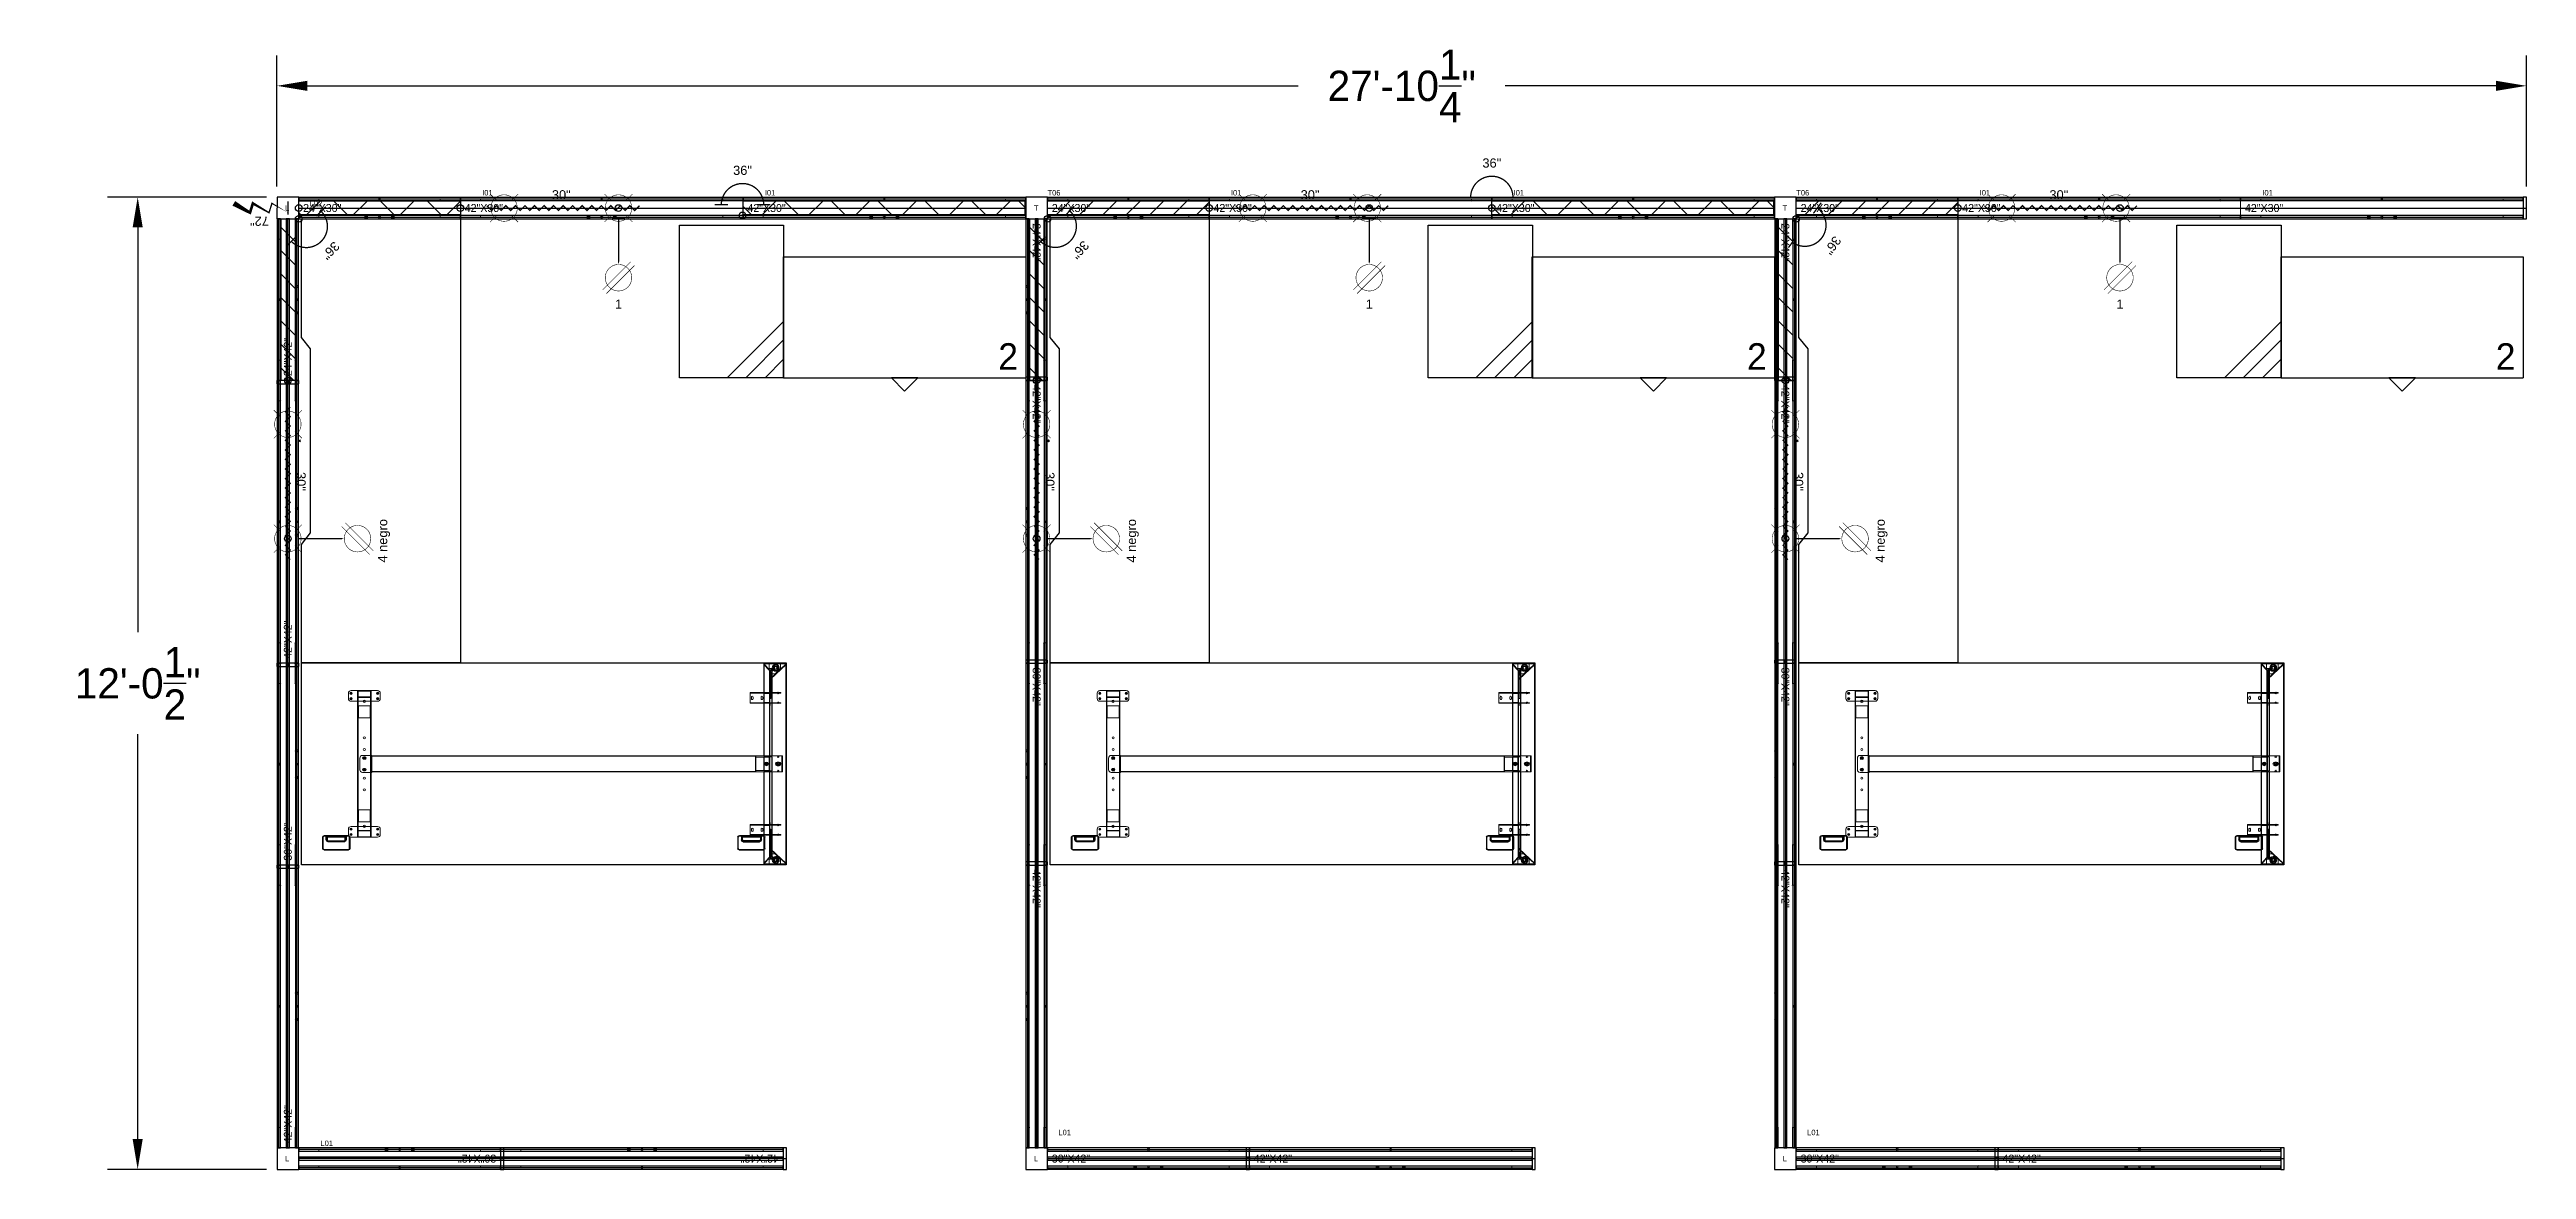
# Model space of a CAD drawing. Header units: inches. Extents: x 126 to 13186, y 9 to 361.
# Drawn here: x 1871.4 to 2239.5, y 41.5 to 207.9 of the extents above; entities that cross this region are included whole.
import ezdxf
from ezdxf.enums import TextEntityAlignment as Align

# ---------------------------------------------------------------- set-up
doc = ezdxf.new("R2010")
doc.units = ezdxf.units.IN
doc.header["$MEASUREMENT"] = 0
for name, color, linetype in [('DD2D', 7, 'Continuous'), ('DD2D_Geometry', 7, 'Continuous'), ('ELECTRI', 7, 'Continuous'), ('ENFASIS NEW', 7, 'Continuous'), ('Id Unión', 7, 'Continuous'), ('LATEFILE', 7, 'Continuous'), ('LATFILE', 7, 'Continuous'), ('LF', 7, 'Continuous'), ('PV-26D', 7, 'Continuous'), ('S7000', 7, 'Continuous'), ('TEXT HARNESS', 7, 'Continuous')]:
    doc.layers.add(name, color=color, linetype=linetype)
doc.styles.add('ARIAL', font='arial.ttf')
doc.styles.get("Standard").update_dxf_attribs({"font": 'stylu.ttf'})
doc.dimstyles.get("Standard").update_dxf_attribs({"dimscale": 25, "dimtxt": 0.18, "dimasz": 0.18, "dimexe": 0.18, "dimexo": 0.0625, "dimgap": 0.09, "dimtad": 0, "dimtih": 1, "dimtoh": 1, "dimzin": 0, "dimdsep": 46, "dimlunit": 4, "dimtxsty": 'Standard', "dimcen": 0.09, "dimadec": 0, "dimazin": 0, "dimtfac": 1, "dimtofl": 0, "dimtmove": 0, "dimatfit": 3, "dimfxl": 1, "dimtolj": 1, "dimtzin": 0, "dimarcsym": 0})

msp = doc.modelspace()

# ---------------------------------------------------------------- texts
at = {"layer": 'DD2D_Geometry'}
for s, p in [('L', (1906.441, 183.966)), ('T', (2017.701, 183.966)), ('T', (2128.961, 183.966)), ('L', (1906.441, 42.706)), ('L', (2017.701, 42.706)), ('L', (2128.961, 42.706))]:
    msp.add_text(s, height=0.807, dxfattribs=at).set_placement(p)
at = {"layer": 'Id Unión'}
for s, p in [('L02', (1910.084, 184.628)), ('I01', (1935.716, 186.24)), ('I01', (1977.724, 186.24)), ('T06', (2019.731, 186.24)), ('I01', (2046.976, 186.24)), ('I01', (2088.983, 186.24)), ('T06', (2130.991, 186.24)), ('I01', (2158.236, 186.24)), ('I01', (2200.243, 186.24)), ('L01', (1911.696, 44.98)), ('L01', (2021.344, 46.592)), ('L01', (2132.604, 46.592))]:
    msp.add_text(s, height=0.8071, dxfattribs=at).set_placement(p)

# ---------------------------------------------------------------- blocks, each defined once
blk = doc.blocks.new('DD40102466AB')
at = {"color": 1}
for p, q in [((0.0035, -0.0035), (-0.0035, 0.0035)), ((0.0035, 0.0035), (-0.0035, -0.0035))]:
    blk.add_line(p, q, dxfattribs=at)
blk.add_lwpolyline([(-0.3472, -0.0417), (0.3472, -0.0417), (0.391, -0.0067), (0.838, -0.0067), (0.838, -0.6067), (-0.838, -0.6067), (-0.838, -0.0067), (-0.391, -0.0067)], close=True)
blk.add_point((0, 0))
blk.add_point((0, 0))
blk.add_point((0, 0), dxfattribs=at)
blk = doc.blocks.new('DD40102442AB')
at = {"color": 1}
for p, q in [((0.0035, -0.0035), (-0.0035, 0.0035)), ((0.0035, 0.0035), (-0.0035, -0.0035))]:
    blk.add_line(p, q, dxfattribs=at)
blk.add_point((0, 0))
blk.add_point((0, 0))
blk.add_point((0, 0), dxfattribs=at)
blk = doc.blocks.new('S7012')
for p, q in [((0.18, -0.577), (0.393, -0.364)), ((0.25, -0.577), (0.393, -0.434)), ((0.323, -0.577), (0.393, -0.507))]:
    blk.add_line(p, q)
blk.add_lwpolyline([(0, 0), (0.393, 0), (0.393, -0.577), (0, -0.577)], close=True)
blk = doc.blocks.new('LF4023627S')
for p, q in [((0, 0), (0.914, 0)), ((0, -0.457), (0.914, -0.457))]:
    blk.add_line(p, q)
at = {"layer": 'LATEFILE'}
for p, q in [((0, -0.457), (0, 0)), ((0.914, 0), (0.914, -0.457))]:
    blk.add_line(p, q, dxfattribs=at)
blk.add_lwpolyline([(0.407, -0.457), (0.457, -0.507), (0.507, -0.457)], close=True, dxfattribs=at)
at = {"layer": 'LATFILE', "insert": (0.8103, -0.3262), "char_height": 0.1, "width": 0.07696, "attachment_point": 1}
blk.add_mtext('2', dxfattribs=at)
blk = doc.blocks.new('DD40123072AB')
for p, q in [((-0.915, -0.7687), (-0.915, -0.0067)), ((-0.915, -0.0067), (0.915, -0.0067)), ((0.915, -0.0067), (0.915, -0.7687)), ((0.915, -0.7687), (-0.915, -0.7687))]:
    blk.add_line(p, q)
at = {"layer": 'PV-26D'}
for p, q in [((-0.8345, -0.0687), (-0.8345, -0.1107)), ((-0.8335, -0.0687), (-0.8345, -0.0687)), ((-0.8335, -0.1107), (-0.8335, -0.0687)), ((-0.7385, -0.0627), (-0.8285, -0.0627)), ((-0.8285, -0.0637), (-0.8285, -0.0627)), ((-0.8285, -0.0637), (-0.7385, -0.0637)), ((-0.7385, -0.0637), (-0.7385, -0.0627)), ((-0.7335, -0.0687), (-0.7335, -0.1107)), ((-0.7335, -0.0687), (-0.7325, -0.0687)), ((-0.7325, -0.1107), (-0.7325, -0.0687)), ((0.7325, -0.1107), (0.7325, -0.0687)), ((0.7335, -0.0687), (0.7325, -0.0687)), ((0.7335, -0.0687), (0.7335, -0.1107)), ((0.7385, -0.0627), (0.8285, -0.0627)), ((0.7385, -0.0637), (0.7385, -0.0627)), ((0.8285, -0.0637), (0.7385, -0.0637)), ((0.8285, -0.0637), (0.8285, -0.0627)), ((0.8335, -0.1107), (0.8335, -0.0687)), ((0.8335, -0.0687), (0.8345, -0.0687)), ((0.8345, -0.0687), (0.8345, -0.1107)), ((-0.8335, -0.1107), (-0.8345, -0.1107)), ((-0.8212, -0.1157), (-0.8285, -0.1157)), ((-0.8285, -0.1157), (-0.8285, -0.1167)), ((-0.8285, -0.1167), (-0.8175, -0.1167)), ((-0.8212, -0.1009), (-0.8212, -0.1157)), ((-0.8212, -0.1009), (-0.8175, -0.1009)), ((-0.8175, -0.1167), (-0.8175, -0.1009)), ((-0.7495, -0.1117), (-0.8175, -0.1117)), ((-0.7495, -0.1119), (-0.8175, -0.1119)), ((-0.8175, -0.1124), (-0.7495, -0.1124)), ((-0.7495, -0.1161), (-0.8175, -0.1161)), ((-0.8175, -0.1166), (-0.7495, -0.1166)), ((-0.7495, -0.1167), (-0.8175, -0.1167)), ((-0.7527, -0.094), (-0.8143, -0.094)), ((-0.8143, -0.094), (-0.8143, -0.0977)), ((-0.8143, -0.0977), (-0.7527, -0.0977)), ((-0.7527, -0.094), (-0.7527, -0.0977)), ((-0.7495, -0.1009), (-0.7495, -0.1167)), ((-0.7458, -0.1009), (-0.7495, -0.1009)), ((-0.7495, -0.1167), (-0.7385, -0.1167)), ((-0.7458, -0.1157), (-0.7458, -0.1009)), ((-0.7385, -0.1157), (-0.7458, -0.1157)), ((-0.7385, -0.1157), (-0.7385, -0.1167)), ((-0.7335, -0.1107), (-0.7325, -0.1107)), ((0.7335, -0.1107), (0.7325, -0.1107)), ((0.7385, -0.1157), (0.7458, -0.1157)), ((0.7385, -0.1157), (0.7385, -0.1167)), ((0.7495, -0.1167), (0.7385, -0.1167)), ((0.7458, -0.1157), (0.7458, -0.1009)), ((0.7458, -0.1009), (0.7495, -0.1009)), ((0.7495, -0.1009), (0.7495, -0.1167)), ((0.7495, -0.1117), (0.8175, -0.1117)), ((0.7495, -0.1119), (0.8175, -0.1119)), ((0.8175, -0.1124), (0.7495, -0.1124)), ((0.7495, -0.1161), (0.8175, -0.1161)), ((0.8175, -0.1166), (0.7495, -0.1166)), ((0.7495, -0.1167), (0.8175, -0.1167)), ((0.7527, -0.094), (0.8143, -0.094)), ((0.7527, -0.094), (0.7527, -0.0977)), ((0.8143, -0.0977), (0.7527, -0.0977)), ((0.8143, -0.094), (0.8143, -0.0977)), ((0.8175, -0.1167), (0.8175, -0.1009)), ((0.8212, -0.1009), (0.8175, -0.1009)), ((0.8285, -0.1167), (0.8175, -0.1167)), ((0.8212, -0.1009), (0.8212, -0.1157)), ((0.8212, -0.1157), (0.8285, -0.1157)), ((0.8285, -0.1157), (0.8285, -0.1167)), ((0.8335, -0.1107), (0.8345, -0.1107))]:
    blk.add_line(p, q, dxfattribs=at)
at = {"layer": 'PV-26D', "extrusion": (0, 0, -1)}
for centre, radius, start, end in [((0.8285, -0.0687), 0.006, 0, 90), ((0.7385, -0.0687), 0.006, 90, 180), ((-0.7385, -0.0687), 0.006, 0, 90), ((-0.8285, -0.0687), 0.006, 90, 180), ((0.8285, -0.1107), 0.006, 270, 0), ((0.8143, -0.1009), 0.00691, 0, 90), ((0.7527, -0.1009), 0.00691, 90, 180), ((0.7385, -0.1107), 0.006, 180, 270), ((-0.7385, -0.1107), 0.006, 270, 0), ((-0.7527, -0.1009), 0.00691, 0, 90), ((-0.8143, -0.1009), 0.00691, 90, 180), ((-0.8285, -0.1107), 0.006, 180, 270)]:
    blk.add_arc(centre, radius, start, end, dxfattribs=at)
at = {"layer": 'PV-26D'}
for centre, radius, start, end in [((-0.8285, -0.0687), 0.005, 90, 180), ((-0.7385, -0.0687), 0.005, 0, 90), ((0.7385, -0.0687), 0.005, 90, 180), ((0.8285, -0.0687), 0.005, 0, 90), ((-0.8285, -0.1107), 0.005, 180, 270), ((-0.8143, -0.1009), 0.00318, 90, 180), ((-0.7527, -0.1009), 0.00318, 0, 90), ((-0.7385, -0.1107), 0.005, 270, 0), ((0.7385, -0.1107), 0.005, 180, 270), ((0.7527, -0.1009), 0.00318, 90, 180), ((0.8143, -0.1009), 0.00318, 0, 90), ((0.8285, -0.1107), 0.005, 270, 0)]:
    blk.add_arc(centre, radius, start, end, dxfattribs=at)
for points in [[(-0.8175, -0.1167), (-0.8197, -0.1167), (-0.8212, -0.1163), (-0.8212, -0.1157)], [(-0.7458, -0.1157), (-0.7458, -0.1163), (-0.7473, -0.1167), (-0.7495, -0.1167)], [(0.7458, -0.1157), (0.7458, -0.1163), (0.7473, -0.1167), (0.7495, -0.1167)], [(0.8175, -0.1167), (0.8197, -0.1167), (0.8212, -0.1163), (0.8212, -0.1157)]]:
    blk.add_rational_spline(points, [1, 0.804737854124, 0.804737854124, 1], degree=3, dxfattribs=at)
blk = doc.blocks.new('DD350130S')
at = {"color": 0, "linetype": 'Continuous', "lineweight": 0}
for p, q in [((0, -0.377), (0, 0.377)), ((0.0006, 0.3755), (0.0598, 0.3203)), ((0.0006, 0.3755), (0.0598, 0.3203)), ((0.0015, -0.377), (0.0015, 0.377)), ((0.0017, 0.3766), (0.0609, 0.3214)), ((0.0017, 0.3766), (0.0609, 0.3214)), ((0.0829, 0.379), (0.002, 0.379)), ((0.002, 0.379), (0.0829, 0.379)), ((0.0829, 0.3775), (0.002, 0.3775)), ((0.0829, 0.3775), (0.002, 0.3775)), ((0.0645, 0.377), (0.0215, 0.377)), ((0.0215, 0.377), (0.0215, 0.3594)), ((0.0631, 0.355), (0.0833, 0.3766)), ((0.0632, 0.3549), (0.0833, 0.3765)), ((0.0642, 0.3539), (0.0844, 0.3756)), ((0.0643, 0.3539), (0.0844, 0.3755)), ((0.0645, 0.36), (0.0645, 0.377)), ((0.0835, 0.3769), (0.0835, 0.269)), ((0.085, 0.3769), (0.085, 0.269)), ((0.0215, 0.3594), (0.0423, 0.34)), ((0.0423, 0.34), (0.061, 0.34)), ((0.052, 0.35), (0.052, 0.36)), ((0.052, 0.36), (0.0645, 0.36)), ((0.061, 0.35), (0.052, 0.35)), ((0.0534, 0.355), (0.0539, 0.3564)), ((0.0534, 0.3549), (0.054, 0.3563)), ((0.0614, 0.3518), (0.0534, 0.355)), ((0.0614, 0.3518), (0.0534, 0.3549)), ((0.0534, 0.029), (0.0534, 0.3549)), ((0.0619, 0.3533), (0.0539, 0.3564)), ((0.054, 0.3566), (0.0546, 0.358)), ((0.054, 0.3565), (0.0546, 0.3579)), ((0.054, 0.3566), (0.062, 0.3534)), ((0.054, 0.3565), (0.062, 0.3534)), ((0.054, 0.029), (0.054, 0.3565)), ((0.062, 0.3532), (0.054, 0.3563)), ((0.054, 0.029), (0.054, 0.3563)), ((0.0546, 0.358), (0.0626, 0.3549)), ((0.0546, 0.3579), (0.0626, 0.3548)), ((0.0546, 0.029), (0.0546, 0.3579)), ((0.0576, 0.2465), (0.0576, 0.3465)), ((0.0576, 0.3465), (0.0617, 0.3465)), ((0.0576, 0.3245), (0.0617, 0.3245)), ((0.0602, 0.3349), (0.0602, 0.3411)), ((0.0602, 0.3411), (0.0617, 0.3411)), ((0.0602, 0.3349), (0.0617, 0.3349)), ((0.061, 0.34), (0.061, 0.35)), ((0.0617, 0.3218), (0.0617, 0.3514)), ((0.0617, 0.029), (0.0617, 0.3513)), ((0.0617, 0.3399), (0.0632, 0.3399)), ((0.0617, 0.3396), (0.0632, 0.3396)), ((0.0617, 0.3364), (0.0617, 0.3396)), ((0.0617, 0.3364), (0.0632, 0.3364)), ((0.0617, 0.3336), (0.0632, 0.3336)), ((0.0617, 0.3122), (0.0633, 0.3122)), ((0.0617, 0.3058), (0.0633, 0.3058)), ((0.0632, 0.3218), (0.0632, 0.3514)), ((0.0633, 0.029), (0.0633, 0.3513)), ((0.0206, 0.2671), (0.0206, 0.269)), ((0.0206, 0.269), (0.0279, 0.269)), ((0.0206, 0.2671), (0.0275, 0.2671)), ((0.0206, 0.229), (0.0206, 0.2309)), ((0.0275, 0.2309), (0.0206, 0.2309)), ((0.0279, 0.229), (0.0206, 0.229)), ((0.0275, 0.2671), (0.033, 0.2671)), ((0.033, 0.2309), (0.0275, 0.2309)), ((0.0279, 0.269), (0.0326, 0.269)), ((0.0326, 0.229), (0.0279, 0.229)), ((0.0326, 0.269), (0.0829, 0.269)), ((0.0829, 0.229), (0.0326, 0.229)), ((0.033, 0.2671), (0.0829, 0.2671)), ((0.0829, 0.2309), (0.033, 0.2309)), ((0.0576, 0.2465), (0.0617, 0.2465)), ((0.0602, 0.2271), (0.0617, 0.2271)), ((0.0602, 0.2271), (0.0602, 0.2209)), ((0.0602, 0.2209), (0.0617, 0.2209)), ((0.0617, 0.2722), (0.0633, 0.2722)), ((0.0617, 0.2658), (0.0633, 0.2658)), ((0.0617, 0.2256), (0.0617, 0.2224)), ((0.0617, 0.2256), (0.0633, 0.2256)), ((0.0617, 0.2224), (0.0633, 0.2224)), ((0.066, 0.269), (0.066, 0.266)), ((0.066, 0.266), (0.0829, 0.266)), ((0.0829, 0.232), (0.066, 0.232)), ((0.066, 0.232), (0.066, 0.229)), ((0.0671, 0.266), (0.0671, 0.269)), ((0.0671, 0.229), (0.0671, 0.232)), ((0.0836, 0.269), (0.0829, 0.269)), ((0.0829, 0.269), (0.0829, 0.269)), ((0.0829, 0.269), (0.0829, 0.266)), ((0.0829, 0.2671), (0.0836, 0.2671)), ((0.0829, 0.266), (0.0836, 0.266)), ((0.0829, 0.266), (0.0829, 0.266)), ((0.0836, 0.232), (0.0829, 0.232)), ((0.0829, 0.232), (0.0829, 0.232)), ((0.0829, 0.232), (0.0829, 0.229)), ((0.0836, 0.2309), (0.0829, 0.2309)), ((0.0829, 0.229), (0.0836, 0.229)), ((0.0829, 0.229), (0.0829, 0.229)), ((0.0835, 0.266), (0.0835, 0.232)), ((0.0835, 0.229), (0.0835, 0.029)), ((0.0836, 0.269), (0.0836, 0.2665)), ((0.0836, 0.269), (0.1366, 0.269)), ((0.0836, 0.2671), (0.1366, 0.2671)), ((0.0836, 0.2315), (0.0836, 0.2665)), ((0.0836, 0.266), (0.085, 0.266)), ((0.085, 0.232), (0.0836, 0.232)), ((0.0836, 0.2315), (0.0836, 0.229)), ((0.0836, 0.2309), (0.1366, 0.2309)), ((0.0836, 0.229), (0.1366, 0.229)), ((0.085, 0.266), (0.085, 0.232)), ((0.085, 0.229), (0.085, 0.029)), ((0.0886, 0.2522), (0.0886, 0.2458)), ((0.095, 0.2458), (0.095, 0.2522)), ((0.1066, 0.2671), (0.1066, 0.269)), ((0.1066, 0.2309), (0.1066, 0.229)), ((0.1253, 0.2522), (0.1253, 0.2458)), ((0.1316, 0.2458), (0.1316, 0.2522)), ((0.1366, 0.2665), (0.1366, 0.269)), ((0.1366, 0.2315), (0.1366, 0.2665)), ((0.1366, 0.229), (0.1366, 0.2315)), ((0.0534, 0.029), (0.054, 0.029)), ((0.0534, -0.026), (0.0534, 0.026)), ((0.0534, 0.026), (0.054, 0.026)), ((0.0546, 0.029), (0.054, 0.029)), ((0.054, 0.029), (0.054, 0.029)), ((0.054, -0.026), (0.054, 0.026)), ((0.0546, 0.026), (0.054, 0.026)), ((0.054, 0.026), (0.054, 0.026)), ((0.054, -0.026), (0.054, 0.026)), ((0.0626, 0.029), (0.0546, 0.029)), ((0.0546, 0.026), (0.0626, 0.026)), ((0.0546, -0.026), (0.0546, 0.026)), ((0.0617, 0.029), (0.0617, 0.026)), ((0.0617, -0.026), (0.0617, 0.026)), ((0.0626, 0.029), (0.0632, 0.029)), ((0.0632, 0.026), (0.0626, 0.026)), ((0.0829, 0.029), (0.0632, 0.029)), ((0.0632, 0.026), (0.0829, 0.026)), ((0.0633, 0.026), (0.0633, 0.029)), ((0.0633, -0.026), (0.0633, 0.026)), ((0.0722, 0.004), (0.0708, 0.004)), ((0.0764, 0.004), (0.0722, 0.004)), ((0.0764, 0.004), (0.0775, 0.004)), ((0.085, 0.029), (0.0829, 0.029)), ((0.0829, 0.029), (0.0829, 0.029)), ((0.0829, 0.029), (0.0829, 0.026)), ((0.0829, 0.026), (0.085, 0.026)), ((0.0829, 0.026), (0.0829, 0.026)), ((0.0835, 0.026), (0.0835, -0.026)), ((0.085, 0.026), (0.085, -0.026)), ((0.0534, -0.026), (0.054, -0.026)), ((0.0534, -0.3549), (0.0534, -0.029)), ((0.0534, -0.029), (0.054, -0.029)), ((0.0546, -0.026), (0.054, -0.026)), ((0.054, -0.026), (0.054, -0.026)), ((0.054, -0.3565), (0.054, -0.029)), ((0.0546, -0.029), (0.054, -0.029)), ((0.054, -0.029), (0.054, -0.029)), ((0.054, -0.3563), (0.054, -0.029)), ((0.0626, -0.026), (0.0546, -0.026)), ((0.0546, -0.029), (0.0626, -0.029)), ((0.0546, -0.3579), (0.0546, -0.029)), ((0.0617, -0.026), (0.0617, -0.029)), ((0.0617, -0.3513), (0.0617, -0.029)), ((0.0626, -0.026), (0.0632, -0.026)), ((0.0632, -0.029), (0.0626, -0.029)), ((0.0829, -0.026), (0.0632, -0.026)), ((0.0632, -0.029), (0.0829, -0.029)), ((0.0633, -0.029), (0.0633, -0.026)), ((0.0633, -0.3513), (0.0633, -0.029)), ((0.0708, -0.004), (0.0722, -0.004)), ((0.0722, -0.004), (0.0764, -0.004)), ((0.0764, -0.004), (0.0775, -0.004)), ((0.085, -0.026), (0.0829, -0.026)), ((0.0829, -0.026), (0.0829, -0.026)), ((0.0829, -0.026), (0.0829, -0.029)), ((0.0829, -0.029), (0.085, -0.029)), ((0.0829, -0.029), (0.0829, -0.029)), ((0.0835, -0.029), (0.0835, -0.229)), ((0.085, -0.029), (0.085, -0.229)), ((0.0206, -0.2309), (0.0206, -0.229)), ((0.0206, -0.229), (0.0279, -0.229)), ((0.0206, -0.2309), (0.0275, -0.2309)), ((0.0206, -0.269), (0.0206, -0.2671)), ((0.0275, -0.2671), (0.0206, -0.2671)), ((0.0279, -0.269), (0.0206, -0.269)), ((0.0275, -0.2309), (0.033, -0.2309)), ((0.033, -0.2671), (0.0275, -0.2671)), ((0.0279, -0.229), (0.0326, -0.229)), ((0.0326, -0.269), (0.0279, -0.269)), ((0.0326, -0.229), (0.0829, -0.229)), ((0.0829, -0.269), (0.0326, -0.269)), ((0.033, -0.2309), (0.0829, -0.2309)), ((0.0829, -0.2671), (0.033, -0.2671)), ((0.0576, -0.2465), (0.0576, -0.3465)), ((0.0617, -0.2465), (0.0576, -0.2465)), ((0.0602, -0.2271), (0.0602, -0.2209)), ((0.0602, -0.2209), (0.0617, -0.2209)), ((0.0602, -0.2271), (0.0617, -0.2271)), ((0.0617, -0.2224), (0.0633, -0.2224)), ((0.0617, -0.2256), (0.0617, -0.2224)), ((0.0617, -0.2256), (0.0633, -0.2256)), ((0.0617, -0.2658), (0.0633, -0.2658)), ((0.0617, -0.2722), (0.0633, -0.2722)), ((0.066, -0.229), (0.066, -0.232)), ((0.066, -0.232), (0.0829, -0.232)), ((0.0829, -0.266), (0.066, -0.266)), ((0.066, -0.266), (0.066, -0.269)), ((0.0671, -0.232), (0.0671, -0.229)), ((0.0671, -0.269), (0.0671, -0.266)), ((0.0836, -0.229), (0.0829, -0.229)), ((0.0829, -0.229), (0.0829, -0.229)), ((0.0829, -0.229), (0.0829, -0.232)), ((0.0829, -0.2309), (0.0836, -0.2309)), ((0.0829, -0.232), (0.0836, -0.232)), ((0.0829, -0.232), (0.0829, -0.232)), ((0.0836, -0.266), (0.0829, -0.266)), ((0.0829, -0.266), (0.0829, -0.266)), ((0.0829, -0.266), (0.0829, -0.269)), ((0.0836, -0.2671), (0.0829, -0.2671)), ((0.0829, -0.269), (0.0836, -0.269)), ((0.0829, -0.269), (0.0829, -0.269)), ((0.0835, -0.232), (0.0835, -0.266)), ((0.0835, -0.269), (0.0835, -0.3769)), ((0.0836, -0.229), (0.0836, -0.2315)), ((0.0836, -0.229), (0.1366, -0.229)), ((0.0836, -0.2309), (0.1366, -0.2309)), ((0.0836, -0.2665), (0.0836, -0.2315)), ((0.0836, -0.232), (0.085, -0.232)), ((0.085, -0.266), (0.0836, -0.266)), ((0.0836, -0.2665), (0.0836, -0.269)), ((0.0836, -0.2671), (0.1366, -0.2671)), ((0.0836, -0.269), (0.1366, -0.269)), ((0.085, -0.232), (0.085, -0.266)), ((0.085, -0.269), (0.085, -0.3769)), ((0.0886, -0.2458), (0.0886, -0.2522)), ((0.095, -0.2522), (0.095, -0.2458)), ((0.1066, -0.2309), (0.1066, -0.229)), ((0.1066, -0.2671), (0.1066, -0.269)), ((0.1253, -0.2458), (0.1253, -0.2522)), ((0.1316, -0.2522), (0.1316, -0.2458)), ((0.1366, -0.2315), (0.1366, -0.229)), ((0.1366, -0.2665), (0.1366, -0.2315)), ((0.1366, -0.269), (0.1366, -0.2665)), ((0.0598, -0.3203), (0.0006, -0.3755)), ((0.0006, -0.3755), (0.0598, -0.3203)), ((0.0609, -0.3214), (0.0017, -0.3766)), ((0.0017, -0.3766), (0.0609, -0.3214)), ((0.0215, -0.3594), (0.0423, -0.34)), ((0.0215, -0.377), (0.0215, -0.3594)), ((0.0423, -0.34), (0.061, -0.34)), ((0.061, -0.35), (0.052, -0.35)), ((0.052, -0.35), (0.052, -0.36)), ((0.052, -0.36), (0.0645, -0.36)), ((0.0534, -0.3549), (0.0614, -0.3518)), ((0.0614, -0.3518), (0.0534, -0.355)), ((0.054, -0.3563), (0.0534, -0.3549)), ((0.0534, -0.355), (0.0539, -0.3564)), ((0.0619, -0.3533), (0.0539, -0.3564)), ((0.054, -0.3563), (0.062, -0.3532)), ((0.062, -0.3534), (0.054, -0.3565)), ((0.054, -0.3566), (0.062, -0.3534)), ((0.0546, -0.3579), (0.054, -0.3565)), ((0.054, -0.3566), (0.0546, -0.358)), ((0.0626, -0.3548), (0.0546, -0.3579)), ((0.0546, -0.358), (0.0626, -0.3549)), ((0.0617, -0.3245), (0.0576, -0.3245)), ((0.0617, -0.3465), (0.0576, -0.3465)), ((0.0602, -0.3349), (0.0617, -0.3349)), ((0.0602, -0.3411), (0.0602, -0.3349)), ((0.0602, -0.3411), (0.0617, -0.3411)), ((0.061, -0.34), (0.061, -0.35)), ((0.0617, -0.3058), (0.0633, -0.3058)), ((0.0617, -0.3122), (0.0633, -0.3122)), ((0.0617, -0.3218), (0.0617, -0.3514)), ((0.0617, -0.3336), (0.0632, -0.3336)), ((0.0617, -0.3396), (0.0617, -0.3364)), ((0.0617, -0.3364), (0.0632, -0.3364)), ((0.0617, -0.3396), (0.0632, -0.3396)), ((0.0617, -0.3399), (0.0632, -0.3399)), ((0.0631, -0.355), (0.0833, -0.3766)), ((0.0632, -0.3218), (0.0632, -0.3514)), ((0.0833, -0.3765), (0.0632, -0.3549)), ((0.0642, -0.3539), (0.0844, -0.3756)), ((0.0844, -0.3755), (0.0643, -0.3539)), ((0.0645, -0.36), (0.0645, -0.377)), ((0.002, -0.3775), (0.0829, -0.3775)), ((0.0829, -0.3775), (0.002, -0.3775)), ((0.0829, -0.379), (0.002, -0.379)), ((0.0829, -0.379), (0.002, -0.379)), ((0.0645, -0.377), (0.0215, -0.377))]:
    blk.add_line(p, q, dxfattribs=at)
at = {"color": 1}
for p, q in [((0.0694, -0.0049), (0.0792, 0.0049)), ((0.0792, -0.0049), (0.0694, 0.0049))]:
    blk.add_line(p, q, dxfattribs=at)
at = {"color": 0, "linetype": 'Continuous', "lineweight": 0}
for centre, radius, start, end in [((0.0395, 0.3625), 0.013, 70.80254, 250.80254), ((0.0395, 0.3625), 0.013, 250.80254, 70.80254), ((0.0395, 0.3625), 0.0098, 70.80254, 250.80254), ((0.0395, 0.3625), 0.00675, 0, 180), ((0.0395, 0.3625), 0.00675, 180, 0), ((0.0395, 0.3625), 0.0065, 70.80254, 250.80254), ((0.0395, 0.3625), 0.00476, 70.80254, 250.80254), ((0.0395, 0.3625), 0.0098, 250.80254, 70.80254), ((0.0395, 0.3625), 0.0065, 250.80254, 70.80254), ((0.0395, 0.3625), 0.00476, 250.80254, 70.80254), ((0.0303, 0.2675), 0.00277, 0, 180), ((0.0303, 0.2675), 0.00277, 180, 0), ((0.0303, 0.2305), 0.00277, 0, 180), ((0.0303, 0.2305), 0.00277, 180, 0), ((0.0918, 0.2522), 0.00317, 0, 180), ((0.0918, 0.2458), 0.00317, 180, 0), ((0.1285, 0.2522), 0.00318, 0, 180), ((0.1285, 0.2458), 0.00318, 180, 0), ((0.0303, 0), 0.0055, 146.84238, 326.84238), ((0.0303, 0), 0.005, 146.84238, 326.84238), ((0.0303, 0), 0.0055, 326.84238, 146.84238), ((0.0303, 0), 0.0045, 0, 180), ((0.0303, 0), 0.0045, 146.84238, 326.84238), ((0.0303, 0), 0.005, 326.84238, 146.84238), ((0.0303, 0), 0.004, 146.84238, 326.84238), ((0.0303, 0), 0.0045, 326.84238, 146.84238), ((0.0303, 0), 0.0037, 146.84238, 326.84238), ((0.0303, 0), 0.004, 326.84238, 146.84238), ((0.0303, 0), 0.00317, 146.84238, 326.84238), ((0.0303, 0), 0.0037, 326.84238, 146.84238), ((0.0303, 0.027), 0.00278, 0, 180), ((0.0303, 0.027), 0.00278, 180, 0), ((0.0303, 0), 0.00317, 326.84238, 146.84238), ((0.0743, 0), 0.0045, 0, 180), ((0.0303, 0), 0.0045, 180, 0), ((0.0303, -0.027), 0.00278, 0, 180), ((0.0303, -0.027), 0.00278, 180, 0), ((0.0743, 0), 0.0045, 180, 0), ((0.0303, -0.2305), 0.00278, 0, 180), ((0.0303, -0.2305), 0.00278, 180, 0), ((0.0303, -0.2675), 0.00277, 0, 180), ((0.0303, -0.2675), 0.00277, 180, 0), ((0.0918, -0.2458), 0.00317, 0, 180), ((0.0918, -0.2522), 0.00317, 180, 0), ((0.1285, -0.2458), 0.00318, 0, 180), ((0.1285, -0.2522), 0.00318, 180, 0), ((0.0395, -0.3625), 0.013, 0, 180), ((0.0395, -0.3625), 0.013, 180, 0), ((0.0395, -0.3625), 0.0098, 0, 180), ((0.0395, -0.3625), 0.0098, 180, 0), ((0.0395, -0.3625), 0.00675, 0, 180), ((0.0395, -0.3625), 0.00675, 180, 0), ((0.0395, -0.3625), 0.0065, 0, 180), ((0.0395, -0.3625), 0.0065, 180, 0), ((0.0395, -0.3625), 0.00476, 0, 180), ((0.0395, -0.3625), 0.00476, 180, 0)]:
    blk.add_arc(centre, radius, start, end, dxfattribs=at)
for centre, start_param, end_param in [((0.0708, 0), 3.141593, 6.283185), ((0.072, 0), 3.141593, 6.283185), ((0.0764, 0), 3.119622, 3.141593), ((0.0764, 0), 1.570796, 3.119622), ((0.0775, 0), 1.570796, 3.141593), ((0.0764, 0), 0.021971, 1.570796), ((0.0764, 0), 0, 0.021971), ((0.0775, 0), 0, 1.570796)]:
    blk.add_ellipse(centre, major_axis=(0, -0.00396), ratio=0.681998, start_param=start_param, end_param=end_param, dxfattribs=at)
for points, weights in [([(0.002, 0.379), (0.0008, 0.379), (0, 0.3782), (0, 0.377)], [1, 0.804737854124, 0.804737854124, 1]), ([(0.002, 0.379), (0.0008, 0.379), (0, 0.3782), (0, 0.377)], [1, 0.804737854124, 0.804737854124, 1]), ([(0, 0.377), (0, 0.3769), (0, 0.3767), (0, 0.3766)], [1, 0.988288867323, 0.979058155761, 0.972307865317]), ([(0, 0.377), (0, 0.3764), (0.0002, 0.3759), (0.0006, 0.3755)], [1, 0.944706716257, 0.944706716257, 1]), ([(0, 0.3766), (0.0001, 0.3762), (0.0003, 0.3758), (0.0006, 0.3755)], [0.972307865317, 0.947187137373, 0.956417848934, 1]), ([(0.002, 0.3775), (0.0017, 0.3775), (0.0015, 0.3773), (0.0015, 0.377)], [1, 0.804737854124, 0.804737854124, 1]), ([(0.002, 0.3775), (0.0017, 0.3775), (0.0015, 0.3773), (0.0015, 0.377)], [1, 0.804737854124, 0.804737854124, 1]), ([(0.0015, 0.377), (0.0015, 0.3768), (0.0016, 0.3767), (0.0017, 0.3766)], [1, 0.944706716257, 0.944706716257, 1]), ([(0.0015, 0.377), (0.0015, 0.3768), (0.0015, 0.3767), (0.0017, 0.3766)], [1, 0.944706716257, 0.944706716257, 1]), ([(0.0829, 0.379), (0.0829, 0.379), (0.0829, 0.379), (0.0829, 0.379)], [0.99417228897, 0.996095139241, 0.998037709584, 1]), ([(0.0846, 0.3782), (0.0842, 0.3787), (0.0836, 0.379), (0.0829, 0.379)], [0.708386720175, 0.737079172893, 0.834283599501, 1]), ([(0.0835, 0.3769), (0.0835, 0.3772), (0.0832, 0.3775), (0.0829, 0.3775)], [1, 0.804737854124, 0.804737854124, 1]), ([(0.0833, 0.3766), (0.0837, 0.377), (0.0835, 0.3775), (0.0829, 0.3775)], [1, 0.59916604595, 0.59916604595, 1]), ([(0.0833, 0.3765), (0.0834, 0.3766), (0.0835, 0.3768), (0.0835, 0.3769)], [1, 0.953611711988, 0.953611711988, 1]), ([(0.0844, 0.3756), (0.0851, 0.3763), (0.0852, 0.3773), (0.0846, 0.3782)], [1, 0.764882446449, 0.667678019841, 0.708386720175]), ([(0.0844, 0.3755), (0.0848, 0.3759), (0.085, 0.3764), (0.085, 0.3769)], [1, 0.953611711988, 0.953611711988, 1]), ([(0.085, 0.3769), (0.085, 0.3774), (0.0849, 0.3778), (0.0846, 0.3782)], [1, 0.918269742137, 0.870749059409, 0.857437951816]), ([(0.0598, 0.3203), (0.0614, 0.3189), (0.0633, 0.3197), (0.0633, 0.3218)], [1, 0.59916604595, 0.59916604595, 1]), ([(0.0598, 0.3203), (0.0613, 0.3189), (0.0632, 0.3197), (0.0632, 0.3218)], [1, 0.59916604595, 0.59916604595, 1]), ([(0.0609, 0.3214), (0.0613, 0.321), (0.0617, 0.3213), (0.0617, 0.3218)], [1, 0.59916604595, 0.59916604595, 1]), ([(0.0609, 0.3214), (0.0612, 0.321), (0.0617, 0.3213), (0.0617, 0.3218)], [1, 0.59916604595, 0.59916604595, 1]), ([(0.0617, 0.3513), (0.0617, 0.3515), (0.0616, 0.3517), (0.0614, 0.3518)], [1, 0.884611873459, 0.884611873459, 1]), ([(0.0617, 0.3514), (0.0617, 0.3516), (0.0616, 0.3518), (0.0614, 0.3518)], [1, 0.884393166085, 0.884393166085, 1]), ([(0.0632, 0.3514), (0.0632, 0.3522), (0.0627, 0.3529), (0.0619, 0.3533)], [1, 0.884393166085, 0.884393166085, 1]), ([(0.062, 0.3534), (0.0628, 0.353), (0.0637, 0.3532), (0.0643, 0.3539)], [1, 0.884174271313, 0.884174271313, 1]), ([(0.062, 0.3534), (0.0628, 0.3531), (0.0637, 0.3533), (0.0642, 0.3539)], [1, 0.884393166085, 0.884393166085, 1]), ([(0.0633, 0.3513), (0.0633, 0.3521), (0.0628, 0.3529), (0.062, 0.3532)], [1, 0.884611873459, 0.884611873459, 1]), ([(0.0626, 0.3549), (0.0628, 0.3548), (0.063, 0.3548), (0.0631, 0.355)], [1, 0.884393166085, 0.884393166085, 1]), ([(0.0626, 0.3548), (0.0628, 0.3547), (0.063, 0.3547), (0.0632, 0.3549)], [1, 0.884174271313, 0.884174271313, 1]), ([(0.0633, -0.3218), (0.0633, -0.3197), (0.0614, -0.3189), (0.0598, -0.3203)], [1, 0.59916604595, 0.59916604595, 1]), ([(0.0598, -0.3203), (0.0613, -0.3189), (0.0632, -0.3197), (0.0632, -0.3218)], [1, 0.59916604595, 0.59916604595, 1]), ([(0.0617, -0.3218), (0.0617, -0.3213), (0.0613, -0.321), (0.0609, -0.3214)], [1, 0.59916604595, 0.59916604595, 1]), ([(0.0609, -0.3214), (0.0612, -0.321), (0.0617, -0.3213), (0.0617, -0.3218)], [1, 0.59916604595, 0.59916604595, 1]), ([(0.0614, -0.3518), (0.0616, -0.3517), (0.0617, -0.3515), (0.0617, -0.3513)], [1, 0.884611873459, 0.884611873459, 1]), ([(0.0617, -0.3514), (0.0617, -0.3516), (0.0616, -0.3518), (0.0614, -0.3518)], [1, 0.884393166085, 0.884393166085, 1]), ([(0.0632, -0.3514), (0.0632, -0.3522), (0.0627, -0.3529), (0.0619, -0.3533)], [1, 0.884393166085, 0.884393166085, 1]), ([(0.062, -0.3532), (0.0628, -0.3529), (0.0633, -0.3521), (0.0633, -0.3513)], [1, 0.884611873459, 0.884611873459, 1]), ([(0.0643, -0.3539), (0.0637, -0.3532), (0.0628, -0.353), (0.062, -0.3534)], [1, 0.884174271313, 0.884174271313, 1]), ([(0.062, -0.3534), (0.0628, -0.3531), (0.0637, -0.3533), (0.0642, -0.3539)], [1, 0.884393166085, 0.884393166085, 1]), ([(0.0632, -0.3549), (0.063, -0.3547), (0.0628, -0.3547), (0.0626, -0.3548)], [1, 0.884174271313, 0.884174271313, 1]), ([(0.0626, -0.3549), (0.0628, -0.3548), (0.063, -0.3548), (0.0631, -0.355)], [1, 0.884393166085, 0.884393166085, 1]), ([(0.0006, -0.3755), (0.0002, -0.3759), (0, -0.3764), (0, -0.377)], [1, 0.944706716257, 0.944706716257, 1]), ([(0, -0.3766), (0.0001, -0.3762), (0.0003, -0.3758), (0.0006, -0.3755)], [0.972307865317, 0.947187137373, 0.956417848934, 1]), ([(0, -0.377), (0, -0.3769), (0, -0.3767), (0, -0.3766)], [1, 0.988288867323, 0.979058155762, 0.972307865317]), ([(0, -0.377), (0, -0.3782), (0.0008, -0.379), (0.002, -0.379)], [1, 0.804737854124, 0.804737854124, 1]), ([(0.002, -0.379), (0.0008, -0.379), (0, -0.3782), (0, -0.377)], [1, 0.804737854124, 0.804737854124, 1]), ([(0.0017, -0.3766), (0.0016, -0.3767), (0.0015, -0.3768), (0.0015, -0.377)], [1, 0.944706716257, 0.944706716257, 1]), ([(0.0015, -0.377), (0.0015, -0.3768), (0.0015, -0.3767), (0.0017, -0.3766)], [1, 0.944706716257, 0.944706716257, 1]), ([(0.0015, -0.377), (0.0015, -0.3773), (0.0017, -0.3775), (0.002, -0.3775)], [1, 0.804737854124, 0.804737854124, 1]), ([(0.002, -0.3775), (0.0017, -0.3775), (0.0015, -0.3773), (0.0015, -0.377)], [1, 0.804737854124, 0.804737854124, 1]), ([(0.0833, -0.3766), (0.0837, -0.377), (0.0835, -0.3775), (0.0829, -0.3775)], [1, 0.59916604595, 0.59916604595, 1]), ([(0.0829, -0.379), (0.0841, -0.379), (0.085, -0.3781), (0.085, -0.3769)], [1, 0.804737854124, 0.804737854124, 1]), ([(0.0829, -0.3775), (0.0832, -0.3775), (0.0835, -0.3772), (0.0835, -0.3769)], [1, 0.804737854124, 0.804737854124, 1]), ([(0.0846, -0.3782), (0.0842, -0.3787), (0.0836, -0.379), (0.0829, -0.379)], [0.708386720227, 0.737079173009, 0.8342835996, 1]), ([(0.0835, -0.3769), (0.0835, -0.3768), (0.0834, -0.3766), (0.0833, -0.3765)], [1, 0.953611711988, 0.953611711988, 1]), ([(0.085, -0.3769), (0.085, -0.3764), (0.0848, -0.3759), (0.0844, -0.3755)], [1, 0.953611711988, 0.953611711988, 1]), ([(0.0844, -0.3756), (0.0851, -0.3763), (0.0852, -0.3773), (0.0846, -0.3782)], [1, 0.76488244635, 0.667678019759, 0.708386720227])]:
    blk.add_rational_spline(points, weights, degree=3, dxfattribs=at)
blk.add_point((0.0743, 0))
blk = doc.blocks.new('DD305172S')
at = {"color": 0, "linetype": 'Continuous', "lineweight": 0}
for p, q in [((-0.06, 0.0305), (-0.0573, 0.0305)), ((-0.06, -0.0305), (-0.06, 0.0305)), ((-0.0573, 0.0305), (0.038, 0.0305)), ((-0.0573, 0.0305), (-0.0573, -0.0305)), ((-0.0475, 0.007), (-0.0405, 0.007)), ((-0.0475, 0.004), (-0.0475, 0.007)), ((-0.0405, 0.004), (-0.0475, 0.004)), ((-0.0405, 0.007), (-0.0405, 0.004)), ((0.038, 0.025), (-0.01, 0.025)), ((-0.01, -0.025), (-0.01, 0.025)), ((0.038, 0.0305), (0.042, 0.0305)), ((0.0393, 0.025), (0.038, 0.025)), ((0.042, 0.025), (0.0393, 0.025)), ((0.042, 0.0112), (0.042, 0.0305)), ((0.042, 0.0096), (0.042, 0.0112)), ((0.042, -0.0096), (0.042, 0.0096)), ((1.49, 0.0308), (1.49, 0.032)), ((1.4935, 0.032), (1.49, 0.032)), ((1.49, 0.0112), (1.49, 0.0308)), ((1.49, 0.0096), (1.49, 0.0112)), ((1.49, -0.0096), (1.49, 0.0096)), ((1.4927, -0.032), (1.4927, 0.032)), ((1.525, 0.032), (1.4935, 0.032)), ((1.5204, 0.026), (1.5157, 0.026)), ((1.5157, 0.018), (1.5204, 0.018)), ((1.535, -0.022), (1.535, 0.022)), ((-0.0573, -0.0305), (-0.06, -0.0305)), ((-0.0573, -0.0305), (0.038, -0.0305)), ((-0.0475, -0.004), (-0.0475, -0.007)), ((-0.0475, -0.004), (-0.0405, -0.004)), ((-0.0405, -0.007), (-0.0475, -0.007)), ((-0.0405, -0.007), (-0.0405, -0.004)), ((-0.01, -0.025), (0.038, -0.025)), ((0.038, -0.025), (0.0393, -0.025)), ((0.038, -0.0305), (0.042, -0.0305)), ((0.0393, -0.025), (0.042, -0.025)), ((0.042, -0.0112), (0.042, -0.0096)), ((0.042, -0.0305), (0.042, -0.0112)), ((1.49, -0.0112), (1.49, -0.0096)), ((1.49, -0.0308), (1.49, -0.0112)), ((1.49, -0.032), (1.49, -0.0308)), ((1.4935, -0.032), (1.49, -0.032)), ((1.525, -0.032), (1.4935, -0.032)), ((1.5204, -0.018), (1.5157, -0.018)), ((1.5157, -0.026), (1.5204, -0.026))]:
    blk.add_line(p, q, dxfattribs=at)
at = {"color": 1}
for p, q in [((-0.0049, -0.0049), (0.0049, 0.0049)), ((0.0049, -0.0049), (-0.0049, 0.0049)), ((1.5131, 0.0171), (1.523, 0.0269)), ((1.523, 0.0171), (1.5131, 0.0269)), ((1.5131, -0.0269), (1.523, -0.0171)), ((1.523, -0.0269), (1.5131, -0.0171))]:
    blk.add_line(p, q, dxfattribs=at)
blk.add_lwpolyline([(1.49, -0.0305), (0.042, -0.0305), (0.042, 0.0305), (1.49, 0.0305)], close=True)
at = {"color": 0, "linetype": 'Continuous', "lineweight": 0}
for centre, radius, start, end in [((-0.0475, 0), 0.00697, 90, 270), ((-0.0475, 0), 0.00397, 90, 270), ((-0.0405, 0), 0.00697, 270, 90), ((-0.0405, 0), 0.00397, 270, 90), ((0, 0), 0.00697, 90, 270), ((0, 0), 0.00397, 90, 270), ((0, 0), 0.00255, 90, 270), ((0, 0), 0.00697, 270, 90), ((0, 0), 0.00397, 270, 90), ((0, 0), 0.00255, 270, 90), ((1.5157, 0.022), 0.00397, 90, 270), ((1.5181, 0.022), 0.00255, 90, 270), ((1.5181, 0.022), 0.00255, 270, 90), ((1.5204, 0.022), 0.00397, 270, 90), ((1.525, 0.022), 0.01, 0, 90), ((1.5157, -0.022), 0.00397, 90, 270), ((1.5181, -0.022), 0.00255, 90, 270), ((1.5181, -0.022), 0.00255, 270, 90), ((1.5204, -0.022), 0.00397, 270, 90), ((1.525, -0.022), 0.01, 270, 0)]:
    blk.add_arc(centre, radius, start, end, dxfattribs=at)
for p in [(0, 0), (1.5181, 0.022), (1.5181, -0.022)]:
    blk.add_point(p)
blk = doc.blocks.new('A$C346468CF')
at = {"color": 0, "linetype": 'Continuous', "lineweight": 0}
for p, q in [((-0.3512, 0.1729), (-0.3512, 0.0729)), ((-0.3497, 0.1464), (-0.3497, 0.0994)), ((-0.3277, 0.1483), (-0.3493, 0.1483)), ((-0.3277, 0.1467), (-0.3493, 0.1467)), ((-0.3493, 0.099), (-0.3277, 0.099)), ((-0.3493, 0.0975), (-0.3277, 0.0975)), ((-0.3212, 0.1829), (-0.3412, 0.1829)), ((-0.3273, 0.0994), (-0.3273, 0.1464)), ((-0.3258, 0.1483), (-0.3112, 0.1483)), ((-0.3258, 0.1464), (-0.3258, 0.1483)), ((-0.3258, 0.1467), (0.1764, 0.1467)), ((-0.3258, 0.0994), (-0.3258, 0.1464)), ((-0.3258, 0.0994), (-0.3258, 0.1464)), ((-0.3258, 0.0975), (-0.3258, 0.0994)), ((-0.3258, 0.099), (0.1764, 0.099)), ((-0.3258, 0.0975), (-0.3112, 0.0975)), ((-0.3112, 0.0729), (-0.3112, 0.1729)), ((-0.3112, 0.1483), (0.1618, 0.1483)), ((-0.3112, 0.0975), (0.1618, 0.0975)), ((-0.2937, 0.1454), (-0.2937, 0.1004)), ((-0.2487, 0.1454), (-0.2937, 0.1454)), ((-0.2937, 0.1004), (-0.2487, 0.1004)), ((-0.2487, 0.1004), (-0.2487, 0.1454)), ((0.0993, 0.1454), (0.0993, 0.1004)), ((0.1443, 0.1454), (0.0993, 0.1454)), ((0.0993, 0.1004), (0.1443, 0.1004)), ((0.1443, 0.1004), (0.1443, 0.1454)), ((0.1618, 0.1729), (0.1618, 0.0729)), ((0.1618, 0.1483), (0.1764, 0.1483)), ((0.1618, 0.0975), (0.1764, 0.0975)), ((0.1918, 0.1829), (0.1718, 0.1829)), ((0.1764, 0.1464), (0.1764, 0.1483)), ((0.1764, 0.1464), (0.1764, 0.0994)), ((0.1764, 0.0994), (0.1764, 0.1464)), ((0.1764, 0.0975), (0.1764, 0.0994)), ((0.1779, 0.1464), (0.1779, 0.0994)), ((0.1999, 0.1483), (0.1783, 0.1483)), ((0.1999, 0.1467), (0.1783, 0.1467)), ((0.1783, 0.099), (0.1999, 0.099)), ((0.1783, 0.0975), (0.1999, 0.0975)), ((0.2003, 0.0994), (0.2003, 0.1464)), ((0.2018, 0.0729), (0.2018, 0.1729)), ((-0.3412, 0.0629), (-0.3212, 0.0629)), ((0.1718, 0.0629), (0.1918, 0.0629))]:
    blk.add_line(p, q, dxfattribs=at)
for centre, radius, start, end in [((-0.3412, 0.1729), 0.01, 90, 180), ((-0.3493, 0.1464), 0.0019, 90, 180), ((-0.3493, 0.0994), 0.0019, 180, 270), ((-0.3493, 0.1464), 0.00038, 90, 180), ((-0.3493, 0.0994), 0.00038, 180, 270), ((-0.3412, 0.1729), 0.00422, 0, 180), ((-0.3412, 0.1729), 0.00422, 180, 0), ((-0.3412, 0.1729), 0.00246, 0, 180), ((-0.3412, 0.1729), 0.00246, 180, 0), ((-0.3277, 0.1464), 0.0019, 0, 90), ((-0.3277, 0.1464), 0.00038, 0, 90), ((-0.3277, 0.0994), 0.00038, 270, 360), ((-0.3277, 0.0994), 0.0019, 270, 0), ((-0.3212, 0.1729), 0.00422, 0, 180), ((-0.3212, 0.1729), 0.00422, 180, 0), ((-0.3212, 0.1729), 0.00246, 0, 180), ((-0.3212, 0.1729), 0.00246, 180, 0), ((-0.3212, 0.1729), 0.01, 0, 90), ((-0.3108, 0.1229), 0.0045, 90, 270), ((-0.3108, 0.1229), 0.0045, 270, 90), ((-0.1727, 0.1229), 0.00397, 90, 270), ((-0.1727, 0.1229), 0.00397, 270, 90), ((-0.1287, 0.1229), 0.00397, 90, 270), ((-0.1287, 0.1229), 0.00397, 270, 90), ((-0.0967, 0.1229), 0.00397, 90, 270), ((-0.0967, 0.1229), 0.00397, 270, 90), ((-0.0527, 0.1229), 0.00397, 90, 270), ((-0.0527, 0.1229), 0.00397, 270, 90), ((-0.0207, 0.1229), 0.00397, 90, 270), ((-0.0207, 0.1229), 0.00397, 270, 90), ((0.0233, 0.1229), 0.00397, 90, 270), ((0.0233, 0.1229), 0.00397, 270, 90), ((0.1614, 0.1229), 0.0045, 90, 270), ((0.1614, 0.1229), 0.0045, 270, 90), ((0.1718, 0.1729), 0.01, 90, 180), ((0.1718, 0.1729), 0.00422, 0, 180), ((0.1718, 0.1729), 0.00422, 180, 0), ((0.1718, 0.1729), 0.00246, 0, 180), ((0.1718, 0.1729), 0.00246, 180, 0), ((0.1783, 0.1464), 0.0019, 90, 180), ((0.1783, 0.0994), 0.0019, 180, 270), ((0.1783, 0.1464), 0.00038, 90, 180), ((0.1783, 0.0994), 0.00038, 180, 270), ((0.1918, 0.1729), 0.00422, 0, 180), ((0.1918, 0.1729), 0.00422, 180, 0), ((0.1918, 0.1729), 0.00246, 0, 180), ((0.1918, 0.1729), 0.00246, 180, 0), ((0.1918, 0.1729), 0.01, 0, 90), ((0.1999, 0.1464), 0.0019, 0, 90), ((0.1999, 0.1464), 0.00038, 0, 90), ((0.1999, 0.0994), 0.00038, 270, 360), ((0.1999, 0.0994), 0.0019, 270, 0), ((-0.3412, 0.0729), 0.01, 180, 270), ((-0.3412, 0.0729), 0.00422, 0, 180), ((-0.3412, 0.0729), 0.00422, 180, 0), ((-0.3412, 0.0729), 0.00246, 0, 180), ((-0.3412, 0.0729), 0.00246, 180, 0), ((-0.3212, 0.0729), 0.00422, 0, 180), ((-0.3212, 0.0729), 0.00422, 180, 0), ((-0.3212, 0.0729), 0.00246, 0, 180), ((-0.3212, 0.0729), 0.00246, 180, 0), ((-0.3212, 0.0729), 0.01, 270, 0), ((0.1718, 0.0729), 0.01, 180, 270), ((0.1718, 0.0729), 0.00422, 0, 180), ((0.1718, 0.0729), 0.00422, 180, 0), ((0.1718, 0.0729), 0.00246, 0, 180), ((0.1718, 0.0729), 0.00246, 180, 0), ((0.1918, 0.0729), 0.00422, 0, 180), ((0.1918, 0.0729), 0.00422, 180, 0), ((0.1918, 0.0729), 0.00246, 0, 180), ((0.1918, 0.0729), 0.00246, 180, 0), ((0.1918, 0.0729), 0.01, 270, 0)]:
    blk.add_arc(centre, radius, start, end, dxfattribs=at)
blk = doc.blocks.new('DD300530S')
blk.add_blockref('A$C346468CF', (0.0747, -0.1229))
blk = doc.blocks.new('829030')
at = {"color": 1}
for points in [[(0.1, 0.009, 0.005, 0.005, 0), (0.118, -0.009, 0.005, 0.005, 0), (0.136, 0.009, 0.005, 0.005, 0), (0.154, -0.009, 0.005, 0.005, 0), (0.172, 0.009, 0.005, 0.005, 0), (0.19, -0.009, 0.005, 0.005, 0), (0.208, 0.009, 0.005, 0.005, 0), (0.226, -0.009, 0.005, 0.005, 0), (0.244, 0.009, 0.005, 0.005, 0), (0.262, -0.009, 0.005, 0.005, 0), (0.28, 0.009, 0.005, 0.005, 0), (0.298, -0.009, 0.005, 0.005, 0), (0.316, 0.009, 0.005, 0.005, 0), (0.334, -0.009, 0.005, 0.005, 0), (0.352, 0.009, 0.005, 0.005, 0), (0.37, -0.009, 0.005, 0.005, 0), (0.388, 0.009, 0.005, 0.005, 0), (0.406, -0.009, 0.005, 0.005, 0), (0.424, 0.009, 0.005, 0.005, 0), (0.442, -0.009, 0.005, 0.005, 0), (0.46, 0.009, 0.005, 0.005, 0), (0.478, -0.009, 0.005, 0.005, 0), (0.496, 0.009, 0.005, 0.005, 0), (0.514, -0.009, 0.005, 0.005, 0), (0.532, 0.009, 0.005, 0.005, 0), (0.55, -0.009, 0, 0, 0)], [(0.676, 0.009, 0.005, 0.005, 0), (0.658, -0.009, 0.005, 0.005, 0), (0.64, 0.009, 0.005, 0.005, 0), (0.622, -0.009, 0.005, 0.005, 0), (0.604, 0.009, 0.005, 0.005, 0), (0.586, -0.009, 0.005, 0.005, 0), (0.568, 0.009, 0.005, 0.005, 0), (0.55, -0.009, 0, 0, 0)]]:
    blk.add_lwpolyline(points, format="xyseb", dxfattribs=at)
at = {"color": 1, "const_width": 0.002}
for points in [[(0.1385, 0.0265), (0.112, 0.053)], [(0.1915, 0.0265), (0.218, 0.053)], [(0.5705, 0.0265), (0.544, 0.053)], [(0.6235, 0.0265), (0.65, 0.053)], [(0.1385, -0.0265), (0.112, -0.053)], [(0.1915, -0.0265), (0.218, -0.053)], [(0.5705, -0.0265), (0.544, -0.053)], [(0.6235, -0.0265), (0.65, -0.053)]]:
    blk.add_lwpolyline(points, dxfattribs=at)
for points in [[(0.165, -0.05, -1), (0.165, 0.05, -1)], [(0.597, -0.05, 1), (0.597, 0.05, 1)]]:
    blk.add_lwpolyline(points, format="xyb", close=True, dxfattribs=at)
at = {"color": 1}
blk.add_circle((0, 0), 0.0125, dxfattribs=at)
blk.add_point((0, 0), dxfattribs=at)
at = {"layer": 'TEXT HARNESS', "color": 1, "style": 'ARIAL'}
blk.add_text('30"', height=0.03469, dxfattribs=at).set_placement((0.381, 0.05), align=Align.MIDDLE)
blk = doc.blocks.new('8065E4C')
at = {"color": 1, "const_width": 0.005}
blk.add_lwpolyline([(0.025, -0.04), (-0.025, -0.04)], dxfattribs=at)
at = {"color": 1}
for points in [[(0, -0.04, 0.005, 0.005, 0), (0, -0.165, 0.025, 0, 0), (0, -0.2114, 0, 0, 0)], [(-0.0601, -0.309, 0.002, 0.002, 0), (0.046, -0.2029, 0.002, 0.002, 0)], [(-0.046, -0.3231, 0.002, 0.002, 0), (0.0601, -0.217, 0.002, 0.002, 0)]]:
    blk.add_lwpolyline(points, format="xyseb", dxfattribs=at)
at = {"color": 1, "const_width": 0.002}
blk.add_lwpolyline([(-0.05, -0.263, -1), (0.05, -0.263, -1)], format="xyb", close=True, dxfattribs=at)
at = {"color": 1}
blk.add_circle((0, 0), 0.0125, dxfattribs=at)
blk.add_point((0, 0), dxfattribs=at)
at = {"layer": 'TEXT HARNESS', "color": 1, "style": 'ARIAL'}
blk.add_text('4 negro', height=0.03469, dxfattribs=at).set_placement((-0.0081, -0.363), align=Align.MIDDLE)
blk = doc.blocks.new('8065E1C')
at = {"color": 1, "const_width": 0.005}
blk.add_lwpolyline([(0.025, -0.04), (-0.025, -0.04)], dxfattribs=at)
at = {"color": 1}
for points in [[(0, -0.04, 0.005, 0.005, 0), (0, -0.165, 0.025, 0, 0), (0, -0.2114, 0, 0, 0)], [(-0.0601, -0.309, 0.002, 0.002, 0), (0.046, -0.2029, 0.002, 0.002, 0)], [(-0.046, -0.3231, 0.002, 0.002, 0), (0.0601, -0.217, 0.002, 0.002, 0)]]:
    blk.add_lwpolyline(points, format="xyseb", dxfattribs=at)
at = {"color": 1, "const_width": 0.002}
blk.add_lwpolyline([(-0.05, -0.263, -1), (0.05, -0.263, -1)], format="xyb", close=True, dxfattribs=at)
at = {"color": 1}
blk.add_circle((0, 0), 0.0125, dxfattribs=at)
blk.add_point((0, 0), dxfattribs=at)
at = {"layer": 'TEXT HARNESS', "color": 1, "style": 'ARIAL'}
blk.add_text('1', height=0.0347, dxfattribs=at).set_placement((0, -0.363), align=Align.MIDDLE)
blk = doc.blocks.new('*X60')
at = {"color": 0}
for p, q in [((8.0699, 4.5343), (8.1208, 4.5852)), ((8.1957, 4.5322), (8.1427, 4.5852)), ((8.2445, 4.5322), (8.2975, 4.5852)), ((8.3725, 4.5322), (8.3195, 4.5852)), ((8.4213, 4.5322), (8.4743, 4.5852)), ((8.5492, 4.5322), (8.4962, 4.5852)), ((8.5981, 4.5322), (8.6511, 4.5852)), ((8.6803, 4.578), (8.673, 4.5852))]:
    blk.add_line(p, q, dxfattribs=at)
blk = doc.blocks.new('808624')
at = {"color": 5}
for p, q in [((-0.6104, 0), (0, 0)), ((-0.6104, -0.053), (-0.6104, 0)), ((0, 0), (0, -0.053)), ((0, -0.053), (-0.6104, -0.053))]:
    blk.add_line(p, q, dxfattribs=at)
blk.add_blockref('*X60', (-8.6803, -4.5852), dxfattribs=at)
blk = doc.blocks.new('*X45')
at = {"color": 0}
for p, q in [((45.2092, -47.6869), (45.2569, -47.6392)), ((45.2923, -47.6922), (45.3453, -47.6392)), ((45.3807, -47.6922), (45.4337, -47.6392)), ((45.4691, -47.6922), (45.5221, -47.6392)), ((45.5575, -47.6922), (45.6105, -47.6392)), ((45.6459, -47.6922), (45.6989, -47.6392)), ((45.7343, -47.6922), (45.7873, -47.6392))]:
    blk.add_line(p, q, dxfattribs=at)
blk = doc.blocks.new('806224')
at = {"color": 1}
for p, q in [((-0.6104, 0), (0, 0)), ((-0.6104, -0.053), (-0.6104, 0)), ((0, 0), (0, -0.053)), ((0, -0.053), (-0.6104, -0.053))]:
    blk.add_line(p, q, dxfattribs=at)
blk.add_blockref('*X45', (-45.8197, 47.6392), dxfattribs=at)
blk = doc.blocks.new('818072')
at = {"color": 1}
blk.add_lwpolyline([(0.04, 0.0177, 0, 0.005, 0), (0.1012, -0.0177, 0.005, 0.005, 0), (0.112, 0.0177, 0.005, 0.01, 0), (0.173, -0.0176, 0.01, 0.01, 0), (0.184, 0.0177, 0.01, 0.02, 0), (0.245, -0.0176, 0.02, 0.02, 0)], format="xyseb", dxfattribs=at)
at = {"color": 1, "const_width": 0.005}
blk.add_lwpolyline([(0.04, 0.025), (0.04, -0.025)], dxfattribs=at)
at = {"color": 1}
blk.add_circle((0, 0), 0.0125, dxfattribs=at)
blk.add_point((0, 0), dxfattribs=at)
at = {"layer": 'TEXT HARNESS', "color": 1, "style": 'ARIAL'}
blk.add_text('72"', height=0.03469, dxfattribs=at).set_placement((0.148, 0.05), align=Align.MIDDLE)
blk = doc.blocks.new('*X43')
at = {"color": 0}
for p, q in [((7.7051, 5.7606), (7.7581, 5.8136)), ((7.8512, 5.7606), (7.7982, 5.8136)), ((7.8819, 5.7606), (7.9349, 5.8136)), ((8.028, 5.7606), (7.975, 5.8136)), ((8.0587, 5.7606), (8.1117, 5.8136)), ((8.2048, 5.7606), (8.1518, 5.8136)), ((8.2354, 5.7606), (8.2884, 5.8136)), ((8.3816, 5.7606), (8.3286, 5.8136)), ((8.4122, 5.7606), (8.4652, 5.8136)), ((8.5583, 5.7606), (8.5053, 5.8136)), ((8.589, 5.7606), (8.642, 5.8136)), ((8.714, 5.7817), (8.6821, 5.8136)), ((7.6745, 5.7606), (7.6504, 5.7847))]:
    blk.add_line(p, q, dxfattribs=at)
blk = doc.blocks.new('808642')
at = {"color": 5}
for p, q in [((-1.0636, 0), (0, 0)), ((-1.0636, -0.053), (-1.0636, 0)), ((0, 0), (0, -0.053)), ((0, -0.053), (-1.0636, -0.053))]:
    blk.add_line(p, q, dxfattribs=at)
blk.add_blockref('*X43', (-8.714, -5.8136), dxfattribs=at)
blk = doc.blocks.new('817736')
at = {"color": 3, "const_width": 0.005}
blk.add_lwpolyline([(0.08, 0.04, 1), (-0.08, 0.04)], format="xyb", dxfattribs=at)
for points in [[(-0.055, 0.04), (-0.105, 0.04)], [(0.055, 0.04), (0.105, 0.04)]]:
    blk.add_lwpolyline(points, dxfattribs=at)
at = {"color": 3}
blk.add_circle((0, 0), 0.0125, dxfattribs=at)
blk.add_point((0, 0), dxfattribs=at)
at = {"layer": 'TEXT HARNESS', "color": 3, "style": 'ARIAL'}
blk.add_text('36"', height=0.03469, dxfattribs=at).set_placement((0, 0.17), align=Align.MIDDLE)
blk = doc.blocks.new('DD101042422D')
at = {"color": 1, "linetype": 'Continuous', "lineweight": 0}
for p, q in [((0, -0.0255), (0, 0.0255)), ((0.0017, 0.0275), (0.0218, 0.0275)), ((0.002, 0.0275), (0.0215, 0.0275)), ((0.0747, 0.0275), (0.0215, 0.0275)), ((0.0747, 0.0275), (0.075, 0.0275)), ((0.0765, 0.026), (0.0765, 0.0343)), ((0.9905, 0.0343), (0.0765, 0.0343)), ((0.9905, 0.0343), (0.9905, 0.026)), ((0.9923, 0.0275), (0.992, 0.0275)), ((0.9923, 0.0275), (1.0455, 0.0275)), ((1.0653, 0.0275), (1.0452, 0.0275)), ((1.065, 0.0275), (1.0455, 0.0275)), ((1.067, -0.0255), (1.067, 0.0255)), ((0.025, -0.0275), (0.002, -0.0275)), ((0.025, -0.0275), (0.0747, -0.0275)), ((0.0747, -0.0275), (0.075, -0.0275)), ((0.0765, -0.0343), (0.0765, -0.026)), ((0.9905, -0.0343), (0.0765, -0.0343)), ((0.9905, -0.026), (0.9905, -0.0343)), ((0.9923, -0.0275), (0.992, -0.0275)), ((1.042, -0.0275), (0.9923, -0.0275)), ((1.042, -0.0275), (1.065, -0.0275))]:
    blk.add_line(p, q, dxfattribs=at)
at = {"color": 1}
for p, q in [((0.53, 0.0379), (0.537, 0.0308)), ((0.53, 0.0308), (0.537, 0.0379)), ((0.53, -0.0379), (0.537, -0.0308)), ((0.53, -0.0308), (0.537, -0.0379))]:
    blk.add_line(p, q, dxfattribs=at)
for centre in [(0.4835, -0.0343), (0.5835, -0.0343)]:
    blk.add_circle(centre, 0.005, dxfattribs=at)
at = {"color": 1, "linetype": 'Continuous', "lineweight": 0}
for centre, radius, start, end in [((0.002, 0.0255), 0.00203, 90, 180), ((0.075, 0.026), 0.00151, 10.02098, 90), ((0.075, 0.026), 0.00151, 0, 10.02098), ((0.992, 0.026), 0.00151, 90, 169.97902), ((0.992, 0.026), 0.00151, 169.97902, 180), ((0.992, 0.026), 0.00151, 169.97902, 180), ((1.065, 0.0255), 0.00203, 0, 90), ((0.002, -0.0255), 0.00203, 180, 270), ((0.075, -0.026), 0.00151, 270, 349.97902), ((0.075, -0.026), 0.00151, 349.97902, 0), ((0.992, -0.026), 0.00151, 180, 190.02098), ((0.992, -0.026), 0.00151, 180, 190.02098), ((0.992, -0.026), 0.00151, 190.02098, 270), ((1.065, -0.0255), 0.00203, 270, 0)]:
    blk.add_arc(centre, radius, start, end, dxfattribs=at)
at = {"color": 1}
for p in [(0.5335, 0.0343), (0.5335, -0.0343)]:
    blk.add_point(p, dxfattribs=at)
at = {"insert": (0.0165, 0.0151), "char_height": 0.03, "attachment_point": 1}
blk.add_mtext_dynamic_manual_height_columns('42"X42"', width=75.494015, gutter_width=12.5, heights=[0], dxfattribs=at)
blk = doc.blocks.new('SPACE_DD10104242')
blk.add_blockref('DD101042422D', (0, 0))
blk = doc.blocks.new('DD101030422D')
at = {"color": 1, "linetype": 'Continuous', "lineweight": 0}
for p, q in [((0, -0.0255), (0, 0.0255)), ((0.0017, 0.0275), (0.0218, 0.0275)), ((0.002, 0.0275), (0.0215, 0.0275)), ((0.0747, 0.0275), (0.0215, 0.0275)), ((0.0747, 0.0275), (0.075, 0.0275)), ((0.0765, 0.026), (0.0765, 0.0343)), ((0.6855, 0.0343), (0.0765, 0.0343)), ((0.6855, 0.0343), (0.6855, 0.026)), ((0.6873, 0.0275), (0.687, 0.0275)), ((0.6873, 0.0275), (0.7405, 0.0275)), ((0.7603, 0.0275), (0.7402, 0.0275)), ((0.76, 0.0275), (0.7405, 0.0275)), ((0.762, -0.0255), (0.762, 0.0255)), ((0.025, -0.0275), (0.002, -0.0275)), ((0.025, -0.0275), (0.0747, -0.0275)), ((0.0747, -0.0275), (0.075, -0.0275)), ((0.0765, -0.0343), (0.0765, -0.026)), ((0.6855, -0.0343), (0.0765, -0.0343)), ((0.6855, -0.026), (0.6855, -0.0343)), ((0.6873, -0.0275), (0.687, -0.0275)), ((0.737, -0.0275), (0.6873, -0.0275)), ((0.737, -0.0275), (0.76, -0.0275))]:
    blk.add_line(p, q, dxfattribs=at)
at = {"color": 1}
for p, q in [((0.3775, 0.0379), (0.3845, 0.0308)), ((0.3775, 0.0308), (0.3845, 0.0379)), ((0.3775, -0.0379), (0.3845, -0.0308)), ((0.3775, -0.0308), (0.3845, -0.0379))]:
    blk.add_line(p, q, dxfattribs=at)
for centre in [(0.331, -0.0343), (0.431, -0.0343)]:
    blk.add_circle(centre, 0.005, dxfattribs=at)
at = {"color": 1, "linetype": 'Continuous', "lineweight": 0}
for centre, radius, start, end in [((0.002, 0.0255), 0.00203, 90, 180), ((0.075, 0.026), 0.00151, 10.02098, 90), ((0.075, 0.026), 0.00151, 0, 10.02098), ((0.687, 0.026), 0.00151, 90, 169.97902), ((0.687, 0.026), 0.00151, 169.97902, 180), ((0.687, 0.026), 0.00151, 169.97902, 180), ((0.76, 0.0255), 0.00203, 0, 90), ((0.002, -0.0255), 0.00203, 180, 270), ((0.075, -0.026), 0.00151, 270, 349.97902), ((0.075, -0.026), 0.00151, 349.97902, 0), ((0.687, -0.026), 0.00151, 180, 190.02098), ((0.687, -0.026), 0.00151, 180, 190.02098), ((0.687, -0.026), 0.00151, 190.02098, 270), ((0.76, -0.0255), 0.00203, 270, 0)]:
    blk.add_arc(centre, radius, start, end, dxfattribs=at)
at = {"color": 1}
for p in [(0.381, 0.0343), (0.381, -0.0343)]:
    blk.add_point(p, dxfattribs=at)
at = {"insert": (0.0165, 0.0151), "char_height": 0.03, "attachment_point": 1}
blk.add_mtext_dynamic_manual_height_columns('30"X42"', width=75.494015, gutter_width=12.5, heights=[0], dxfattribs=at)
blk = doc.blocks.new('SPACE_DD10103042')
blk.add_blockref('DD101030422D', (0, 0))
blk = doc.blocks.new('DD101024422D')
at = {"color": 1, "linetype": 'Continuous', "lineweight": 0}
for p, q in [((0, -0.0255), (0, 0.0255)), ((0.0017, 0.0275), (0.0218, 0.0275)), ((0.002, 0.0275), (0.0215, 0.0275)), ((0.0747, 0.0275), (0.0215, 0.0275)), ((0.0747, 0.0275), (0.075, 0.0275)), ((0.0765, 0.026), (0.0765, 0.0343)), ((0.5335, 0.0343), (0.0765, 0.0343)), ((0.5335, 0.0343), (0.5335, 0.026)), ((0.5353, 0.0275), (0.535, 0.0275)), ((0.5353, 0.0275), (0.5885, 0.0275)), ((0.6083, 0.0275), (0.5882, 0.0275)), ((0.608, 0.0275), (0.5885, 0.0275)), ((0.61, -0.0255), (0.61, 0.0255)), ((0.025, -0.0275), (0.002, -0.0275)), ((0.025, -0.0275), (0.0747, -0.0275)), ((0.0747, -0.0275), (0.075, -0.0275)), ((0.0765, -0.0343), (0.0765, -0.026)), ((0.5335, -0.0343), (0.0765, -0.0343)), ((0.5335, -0.026), (0.5335, -0.0343)), ((0.5353, -0.0275), (0.535, -0.0275)), ((0.585, -0.0275), (0.5353, -0.0275)), ((0.585, -0.0275), (0.608, -0.0275))]:
    blk.add_line(p, q, dxfattribs=at)
at = {"color": 1}
for p, q in [((0.3015, 0.0379), (0.3085, 0.0308)), ((0.3015, 0.0308), (0.3085, 0.0379)), ((0.3015, -0.0379), (0.3085, -0.0308)), ((0.3015, -0.0308), (0.3085, -0.0379))]:
    blk.add_line(p, q, dxfattribs=at)
for centre in [(0.255, -0.0343), (0.355, -0.0343)]:
    blk.add_circle(centre, 0.005, dxfattribs=at)
at = {"color": 1, "linetype": 'Continuous', "lineweight": 0}
for centre, radius, start, end in [((0.002, 0.0255), 0.00203, 90, 180), ((0.075, 0.026), 0.00151, 10.02098, 90), ((0.075, 0.026), 0.00151, 0, 10.02098), ((0.535, 0.026), 0.00151, 90, 169.97902), ((0.535, 0.026), 0.00151, 169.97902, 180), ((0.535, 0.026), 0.00151, 169.97902, 180), ((0.608, 0.0255), 0.00203, 0, 90), ((0.002, -0.0255), 0.00203, 180, 270), ((0.075, -0.026), 0.00151, 270, 349.97902), ((0.075, -0.026), 0.00151, 349.97902, 0), ((0.535, -0.026), 0.00151, 180, 190.02098), ((0.535, -0.026), 0.00151, 180, 190.02098), ((0.535, -0.026), 0.00151, 190.02098, 270), ((0.608, -0.0255), 0.00203, 270, 0)]:
    blk.add_arc(centre, radius, start, end, dxfattribs=at)
at = {"color": 1}
for p in [(0.305, 0.0343), (0.305, -0.0343)]:
    blk.add_point(p, dxfattribs=at)
at = {"insert": (0.0165, 0.0151), "char_height": 0.03, "attachment_point": 1}
blk.add_mtext_dynamic_manual_height_columns('24"X42"', width=75.494015, gutter_width=12.5, heights=[0], dxfattribs=at)
blk = doc.blocks.new('SPACE_DD10102442')
blk.add_blockref('DD101024422D', (0, 0))
blk = doc.blocks.new('DD101024302D')
at = {"color": 6, "linetype": 'Continuous', "lineweight": 0}
for p, q in [((0, -0.0255), (0, 0.0255)), ((0.0017, 0.0275), (0.0218, 0.0275)), ((0.002, 0.0275), (0.0215, 0.0275)), ((0.0747, 0.0275), (0.0215, 0.0275)), ((0.0747, 0.0275), (0.075, 0.0275)), ((0.0765, 0.026), (0.0765, 0.0343)), ((0.5335, 0.0343), (0.0765, 0.0343)), ((0.5335, 0.0343), (0.5335, 0.026)), ((0.5353, 0.0275), (0.535, 0.0275)), ((0.5353, 0.0275), (0.5885, 0.0275)), ((0.6083, 0.0275), (0.5882, 0.0275)), ((0.608, 0.0275), (0.5885, 0.0275)), ((0.61, -0.0255), (0.61, 0.0255)), ((0.025, -0.0275), (0.002, -0.0275)), ((0.025, -0.0275), (0.0747, -0.0275)), ((0.0747, -0.0275), (0.075, -0.0275)), ((0.0765, -0.0343), (0.0765, -0.026)), ((0.5335, -0.0343), (0.0765, -0.0343)), ((0.5335, -0.026), (0.5335, -0.0343)), ((0.5353, -0.0275), (0.535, -0.0275)), ((0.585, -0.0275), (0.5353, -0.0275)), ((0.585, -0.0275), (0.608, -0.0275))]:
    blk.add_line(p, q, dxfattribs=at)
at = {"color": 6}
for p, q in [((0.3015, 0.0379), (0.3085, 0.0308)), ((0.3015, 0.0308), (0.3085, 0.0379)), ((0.3015, -0.0379), (0.3085, -0.0308)), ((0.3015, -0.0308), (0.3085, -0.0379))]:
    blk.add_line(p, q, dxfattribs=at)
for centre in [(0.255, -0.0343), (0.355, -0.0343)]:
    blk.add_circle(centre, 0.005, dxfattribs=at)
at = {"color": 6, "linetype": 'Continuous', "lineweight": 0}
for centre, radius, start, end in [((0.002, 0.0255), 0.00203, 90, 180), ((0.075, 0.026), 0.00151, 10.02098, 90), ((0.075, 0.026), 0.00151, 0, 10.02098), ((0.535, 0.026), 0.00151, 90, 169.97902), ((0.535, 0.026), 0.00151, 169.97902, 180), ((0.535, 0.026), 0.00151, 169.97902, 180), ((0.608, 0.0255), 0.00203, 0, 90), ((0.002, -0.0255), 0.00203, 180, 270), ((0.075, -0.026), 0.00151, 270, 349.97902), ((0.075, -0.026), 0.00151, 349.97902, 0), ((0.535, -0.026), 0.00151, 180, 190.02098), ((0.535, -0.026), 0.00151, 180, 190.02098), ((0.535, -0.026), 0.00151, 190.02098, 270), ((0.608, -0.0255), 0.00203, 270, 0)]:
    blk.add_arc(centre, radius, start, end, dxfattribs=at)
at = {"color": 6}
for p in [(0.305, 0.0343), (0.305, -0.0343)]:
    blk.add_point(p, dxfattribs=at)
at = {"insert": (0.0165, 0.0151), "char_height": 0.03, "attachment_point": 1}
blk.add_mtext_dynamic_manual_height_columns('24"X30"', width=75.494015, gutter_width=12.5, heights=[0], dxfattribs=at)
blk = doc.blocks.new('SPACE_DD10102430')
blk.add_blockref('DD101024302D', (0, 0))
blk = doc.blocks.new('DD101042302D')
at = {"color": 6, "linetype": 'Continuous', "lineweight": 0}
for p, q in [((0, -0.0255), (0, 0.0255)), ((0.0017, 0.0275), (0.0218, 0.0275)), ((0.002, 0.0275), (0.0215, 0.0275)), ((0.0747, 0.0275), (0.0215, 0.0275)), ((0.0747, 0.0275), (0.075, 0.0275)), ((0.0765, 0.026), (0.0765, 0.0343)), ((0.9905, 0.0343), (0.0765, 0.0343)), ((0.9905, 0.0343), (0.9905, 0.026)), ((0.9923, 0.0275), (0.992, 0.0275)), ((0.9923, 0.0275), (1.0455, 0.0275)), ((1.0653, 0.0275), (1.0452, 0.0275)), ((1.065, 0.0275), (1.0455, 0.0275)), ((1.067, -0.0255), (1.067, 0.0255)), ((0.025, -0.0275), (0.002, -0.0275)), ((0.025, -0.0275), (0.0747, -0.0275)), ((0.0747, -0.0275), (0.075, -0.0275)), ((0.0765, -0.0343), (0.0765, -0.026)), ((0.9905, -0.0343), (0.0765, -0.0343)), ((0.9905, -0.026), (0.9905, -0.0343)), ((0.9923, -0.0275), (0.992, -0.0275)), ((1.042, -0.0275), (0.9923, -0.0275)), ((1.042, -0.0275), (1.065, -0.0275))]:
    blk.add_line(p, q, dxfattribs=at)
at = {"color": 6}
for p, q in [((0.53, 0.0379), (0.537, 0.0308)), ((0.53, 0.0308), (0.537, 0.0379)), ((0.53, -0.0379), (0.537, -0.0308)), ((0.53, -0.0308), (0.537, -0.0379))]:
    blk.add_line(p, q, dxfattribs=at)
for centre in [(0.4835, -0.0343), (0.5835, -0.0343)]:
    blk.add_circle(centre, 0.005, dxfattribs=at)
at = {"color": 6, "linetype": 'Continuous', "lineweight": 0}
for centre, radius, start, end in [((0.002, 0.0255), 0.00203, 90, 180), ((0.075, 0.026), 0.00151, 10.02098, 90), ((0.075, 0.026), 0.00151, 0, 10.02098), ((0.992, 0.026), 0.00151, 90, 169.97902), ((0.992, 0.026), 0.00151, 169.97902, 180), ((0.992, 0.026), 0.00151, 169.97902, 180), ((1.065, 0.0255), 0.00203, 0, 90), ((0.002, -0.0255), 0.00203, 180, 270), ((0.075, -0.026), 0.00151, 270, 349.97902), ((0.075, -0.026), 0.00151, 349.97902, 0), ((0.992, -0.026), 0.00151, 180, 190.02098), ((0.992, -0.026), 0.00151, 180, 190.02098), ((0.992, -0.026), 0.00151, 190.02098, 270), ((1.065, -0.0255), 0.00203, 270, 0)]:
    blk.add_arc(centre, radius, start, end, dxfattribs=at)
at = {"color": 6}
for p in [(0.5335, 0.0343), (0.5335, -0.0343)]:
    blk.add_point(p, dxfattribs=at)
at = {"insert": (0.0165, 0.0151), "char_height": 0.03, "attachment_point": 1}
blk.add_mtext_dynamic_manual_height_columns('42"X30"', width=75.494015, gutter_width=12.5, heights=[0], dxfattribs=at)
blk = doc.blocks.new('SPACE_DD10104230')
blk.add_blockref('DD101042302D', (0, 0))
blk = doc.blocks.new('DD3021422D')
for p, q in [((0, 0.041), (0, -0.041)), ((0.012, 0.041), (0, 0.041)), ((0.012, -0.041), (0.012, 0.041)), ((0, -0.041), (0.012, -0.041))]:
    blk.add_line(p, q)
blk = doc.blocks.new('SPACE_DD302142')
blk.add_blockref('DD3021422D', (0, 0))
blk = doc.blocks.new('DD3021302D')
for p, q in [((0, 0.041), (0, -0.041)), ((0.012, 0.041), (0, 0.041)), ((0.012, -0.041), (0.012, 0.041)), ((0, -0.041), (0.012, -0.041))]:
    blk.add_line(p, q)
blk = doc.blocks.new('SPACE_DD302130')
blk.add_blockref('DD3021302D', (0, 0))
blk = doc.blocks.new('*D76')
at = {"color": 0, "lineweight": -2, "transparency": 16777216}
for p, q in [((1905.23, 187.55), (1905.23, 207.03)), ((2239.48, 187.55), (2239.48, 207.03)), ((1909.73, 202.53), (2056.99, 202.53)), ((2234.98, 202.53), (2087.72, 202.53))]:
    blk.add_line(p, q, dxfattribs=at)
at = {"color": 0, "transparency": 16777216}
for points in [[(1909.73, 203.28), (1909.73, 201.78), (1905.23, 202.53)], [(2234.98, 203.28), (2234.98, 201.78), (2239.48, 202.53)]]:
    blk.add_solid(points, dxfattribs=at)
at = {"layer": 'Defpoints', "color": 0, "transparency": 16777216}
for p in [(2239.48, 202.53), (1905.23, 185.98), (2239.48, 185.98)]:
    blk.add_point(p, dxfattribs=at)
at = {"color": 0, "transparency": 16777216, "insert": (2072.36, 202.53), "char_height": 4.5, "attachment_point": 5}
blk.add_mtext('\\A1;27\'-10{\\H1.000000x;\\S1/4;}"', dxfattribs=at)
blk = doc.blocks.new('*D77')
at = {"color": 0, "lineweight": -2, "transparency": 16777216}
for p, q in [((1903.67, 185.98), (1880.03, 185.98)), ((1884.53, 181.48), (1884.53, 121.32)), ((1884.53, 46), (1884.53, 106.16)), ((1903.67, 41.5), (1880.03, 41.5))]:
    blk.add_line(p, q, dxfattribs=at)
at = {"color": 0, "transparency": 16777216}
for points in [[(1883.78, 181.48), (1885.28, 181.48), (1884.53, 185.98)], [(1883.78, 46), (1885.28, 46), (1884.53, 41.5)]]:
    blk.add_solid(points, dxfattribs=at)
at = {"layer": 'Defpoints', "color": 0, "transparency": 16777216}
for p in [(1884.53, 185.98), (1905.23, 185.98), (1905.23, 41.5)]:
    blk.add_point(p, dxfattribs=at)
at = {"color": 0, "transparency": 16777216, "insert": (1884.53, 113.74), "char_height": 4.5, "attachment_point": 5}
blk.add_mtext('\\A1;12\'-0{\\H1.000000x;\\S1/2;}"', dxfattribs=at)

# ---------------------------------------------------------------- dimensions: what is measured, and where the dimension line sits
dim = msp.add_linear_dim(base=(2239.483, 202.526), p1=(1905.234, 185.984), p2=(2239.483, 185.984), dimstyle='Standard')
dim.commit()
dim.dimension.update_dxf_attribs({"geometry": '*D76', "text_midpoint": (2072.359, 202.526)})
dim = msp.add_linear_dim(base=(1884.529, 185.984), p1=(1905.234, 41.496), p2=(1905.234, 185.984), angle=90, dimstyle='Standard')
dim.commit()
dim.dimension.update_dxf_attribs({"geometry": '*D77', "text_midpoint": (1884.529, 113.74)})

# ---------------------------------------------------------------- linework, layer by layer
at = {"layer": 'DD2D'}
for p, q in [((1908.459, 185.72), (1932.475, 185.72)), ((1908.459, 184.37), (1932.475, 184.37)), ((1932.475, 185.72), (1974.482, 185.72)), ((1932.475, 184.37), (1932.479, 184.37)), ((1932.475, 184.37), (1974.482, 184.37)), ((1974.482, 185.72), (2016.49, 185.72)), ((1974.482, 184.37), (1974.486, 184.37)), ((1974.482, 184.37), (2016.49, 184.37)), ((2016.49, 184.37), (2016.494, 184.37)), ((2019.719, 185.72), (2043.735, 185.72)), ((2019.719, 184.37), (2043.735, 184.37)), ((2043.735, 185.72), (2085.742, 185.72)), ((2043.735, 184.37), (2043.738, 184.37)), ((2043.735, 184.37), (2085.742, 184.37)), ((2085.742, 185.72), (2127.75, 185.72)), ((2085.742, 184.37), (2085.746, 184.37)), ((2085.742, 184.37), (2127.75, 184.37)), ((2127.75, 184.37), (2127.754, 184.37)), ((2130.979, 185.72), (2154.995, 185.72)), ((2130.979, 184.37), (2154.995, 184.37)), ((2154.995, 185.72), (2197.002, 185.72)), ((2154.995, 184.37), (2154.998, 184.37)), ((2154.995, 184.37), (2197.002, 184.37)), ((2197.002, 185.72), (2239.01, 185.72)), ((2197.002, 184.37), (2197.006, 184.37)), ((2197.002, 184.37), (2239.01, 184.37)), ((2239.01, 184.37), (2239.483, 184.37)), ((1905.494, 158.74), (1905.494, 182.755)), ((1906.845, 182.755), (1906.845, 182.759)), ((1906.845, 158.74), (1906.845, 182.755)), ((1906.845, 158.74), (1906.845, 182.755)), ((1908.195, 158.74), (1908.195, 182.755)), ((1908.459, 183.019), (1932.475, 183.019)), ((1932.475, 183.019), (1974.482, 183.019)), ((1974.482, 183.019), (2016.49, 183.019)), ((2016.754, 182.755), (2016.754, 158.74)), ((2018.105, 182.755), (2018.105, 158.74)), ((2018.105, 182.755), (2018.105, 158.74)), ((2019.455, 182.755), (2019.455, 158.74)), ((2019.719, 183.019), (2043.735, 183.019)), ((2043.735, 183.019), (2085.742, 183.019)), ((2085.742, 183.019), (2127.75, 183.019)), ((2128.014, 182.755), (2128.014, 158.74)), ((2129.364, 182.755), (2129.364, 158.74)), ((2129.364, 182.755), (2129.364, 158.74)), ((2130.715, 182.755), (2130.715, 158.74)), ((2130.979, 183.019), (2154.995, 183.019)), ((2154.995, 183.019), (2197.002, 183.019)), ((2197.002, 183.019), (2239.01, 183.019)), ((1905.494, 116.732), (1905.494, 158.74)), ((1906.845, 116.732), (1906.845, 158.74)), ((1906.845, 116.732), (1906.845, 158.74)), ((1906.845, 158.74), (1906.845, 158.267)), ((1908.195, 116.732), (1908.195, 158.74)), ((2016.754, 158.74), (2016.754, 116.732)), ((2018.105, 158.74), (2018.105, 159.212)), ((2018.105, 158.74), (2018.105, 116.732)), ((2018.105, 158.74), (2018.105, 116.732)), ((2019.455, 158.74), (2019.455, 116.732)), ((2128.014, 158.74), (2128.014, 116.732)), ((2129.364, 158.74), (2129.364, 159.212)), ((2129.364, 158.74), (2129.364, 116.732)), ((2129.364, 158.74), (2129.364, 116.732)), ((2130.715, 158.74), (2130.715, 116.732)), ((1905.494, 86.732), (1905.494, 116.732)), ((1906.845, 86.732), (1906.845, 116.732)), ((1906.845, 86.732), (1906.845, 116.732)), ((1906.845, 116.732), (1906.845, 116.259)), ((1908.195, 86.732), (1908.195, 116.732)), ((2016.754, 116.732), (2016.754, 86.732)), ((2018.105, 116.732), (2018.105, 117.204)), ((2018.105, 116.732), (2018.105, 86.732)), ((2018.105, 116.732), (2018.105, 86.732)), ((2019.455, 116.732), (2019.455, 86.732)), ((2128.014, 116.732), (2128.014, 86.732)), ((2129.364, 116.732), (2129.364, 117.204)), ((2129.364, 116.732), (2129.364, 86.732)), ((2129.364, 116.732), (2129.364, 86.732)), ((2130.715, 116.732), (2130.715, 86.732)), ((1905.494, 44.724), (1905.494, 86.732)), ((1906.845, 44.724), (1906.845, 86.732)), ((1906.845, 44.724), (1906.845, 86.732)), ((1906.845, 86.732), (1906.845, 86.259)), ((1908.195, 44.724), (1908.195, 86.732)), ((2016.754, 86.732), (2016.754, 44.724)), ((2018.105, 86.732), (2018.105, 87.204)), ((2018.105, 86.732), (2018.105, 44.724)), ((2018.105, 86.732), (2018.105, 44.724)), ((2019.455, 86.732), (2019.455, 44.724)), ((2128.014, 86.732), (2128.014, 44.724)), ((2129.364, 86.732), (2129.364, 87.204)), ((2129.364, 86.732), (2129.364, 44.724)), ((2129.364, 86.732), (2129.364, 44.724)), ((2130.715, 86.732), (2130.715, 44.724)), ((1938.459, 44.46), (1908.459, 44.46)), ((1980.467, 44.46), (1938.459, 44.46)), ((2018.105, 44.724), (2018.105, 44.72)), ((2019.719, 44.46), (2049.719, 44.46)), ((2049.719, 44.46), (2091.727, 44.46)), ((2129.364, 44.724), (2129.364, 44.72)), ((2130.979, 44.46), (2160.979, 44.46)), ((2160.979, 44.46), (2202.987, 44.46)), ((1908.459, 43.11), (1908.455, 43.11)), ((1938.459, 43.11), (1908.459, 43.11)), ((1938.459, 43.11), (1908.459, 43.11)), ((1938.459, 41.759), (1908.459, 41.759)), ((1980.467, 43.11), (1938.459, 43.11)), ((1980.467, 43.11), (1938.459, 43.11)), ((1938.459, 43.11), (1938.931, 43.11)), ((1980.467, 41.759), (1938.459, 41.759)), ((1980.467, 43.11), (1980.939, 43.11)), ((2019.719, 43.11), (2049.719, 43.11)), ((2019.719, 43.11), (2049.719, 43.11)), ((2019.719, 41.759), (2049.719, 41.759)), ((2049.719, 43.11), (2049.246, 43.11)), ((2049.719, 43.11), (2091.727, 43.11)), ((2049.719, 43.11), (2091.727, 43.11)), ((2049.719, 41.759), (2091.727, 41.759)), ((2091.727, 43.11), (2092.199, 43.11)), ((2130.979, 43.11), (2160.979, 43.11)), ((2130.979, 43.11), (2160.979, 43.11)), ((2130.979, 41.759), (2160.979, 41.759)), ((2160.979, 43.11), (2160.506, 43.11)), ((2160.979, 43.11), (2202.987, 43.11)), ((2160.979, 43.11), (2202.987, 43.11)), ((2160.979, 41.759), (2202.987, 41.759)), ((2202.987, 43.11), (2203.459, 43.11))]:
    msp.add_line(p, q, dxfattribs=at)
at = {"layer": 'DD2D_Geometry'}
for points in [[(1908.459, 182.755), (1908.463, 185.984), (1905.234, 185.984), (1905.231, 182.755)], [(1908.459, 185.484), (1932.475, 185.484), (1932.475, 185.956), (1908.459, 185.956)], [(1908.459, 185.484), (1932.475, 185.484), (1932.475, 185.956), (1908.459, 185.956)], [(1932.475, 185.484), (1974.482, 185.484), (1974.482, 185.956), (1932.475, 185.956)], [(1932.475, 185.484), (1974.482, 185.484), (1974.482, 185.956), (1932.475, 185.956)], [(1932.475, 184.37), (1932.479, 184.37), (1932.479, 184.37), (1932.475, 184.37)], [(1974.482, 185.484), (2016.49, 185.484), (2016.49, 185.956), (1974.482, 185.956)], [(1974.482, 185.484), (2016.49, 185.484), (2016.49, 185.956), (1974.482, 185.956)], [(1974.482, 184.37), (1974.486, 184.37), (1974.486, 184.37), (1974.482, 184.37)], [(2016.49, 182.755), (2019.723, 182.755), (2019.723, 185.984), (2016.49, 185.984)], [(2019.719, 185.484), (2043.735, 185.484), (2043.735, 185.956), (2019.719, 185.956)], [(2019.719, 185.484), (2043.735, 185.484), (2043.735, 185.956), (2019.719, 185.956)], [(2043.735, 185.484), (2085.742, 185.484), (2085.742, 185.956), (2043.735, 185.956)], [(2043.735, 185.484), (2085.742, 185.484), (2085.742, 185.956), (2043.735, 185.956)], [(2043.735, 184.37), (2043.738, 184.37), (2043.738, 184.37), (2043.735, 184.37)], [(2085.742, 185.484), (2127.75, 185.484), (2127.75, 185.956), (2085.742, 185.956)], [(2085.742, 185.484), (2127.75, 185.484), (2127.75, 185.956), (2085.742, 185.956)], [(2085.742, 184.37), (2085.746, 184.37), (2085.746, 184.37), (2085.742, 184.37)], [(2127.75, 182.755), (2130.983, 182.755), (2130.983, 185.984), (2127.75, 185.984)], [(2130.979, 185.484), (2154.995, 185.484), (2154.995, 185.956), (2130.979, 185.956)], [(2130.979, 185.484), (2154.995, 185.484), (2154.995, 185.956), (2130.979, 185.956)], [(2154.995, 185.484), (2197.002, 185.484), (2197.002, 185.956), (2154.995, 185.956)], [(2154.995, 185.484), (2197.002, 185.484), (2197.002, 185.956), (2154.995, 185.956)], [(2154.995, 184.37), (2154.998, 184.37), (2154.998, 184.37), (2154.995, 184.37)], [(2197.002, 185.484), (2239.01, 185.484), (2239.01, 185.956), (2197.002, 185.956)], [(2197.002, 185.484), (2239.01, 185.484), (2239.01, 185.956), (2197.002, 185.956)], [(2197.002, 184.37), (2197.006, 184.37), (2197.006, 184.37), (2197.002, 184.37)], [(1905.731, 158.74), (1905.731, 182.755), (1905.258, 182.755), (1905.258, 158.74)], [(1905.731, 158.74), (1905.731, 182.755), (1905.258, 182.755), (1905.258, 158.74)], [(1907.081, 158.74), (1907.081, 182.755), (1906.608, 182.755), (1906.608, 158.74)], [(1907.081, 158.74), (1907.081, 182.755), (1906.608, 182.755), (1906.608, 158.74)], [(1908.431, 158.74), (1908.431, 182.755), (1907.959, 182.755), (1907.959, 158.74)], [(1908.431, 158.74), (1908.431, 182.755), (1907.959, 182.755), (1907.959, 158.74)], [(1908.459, 182.783), (1932.475, 182.783), (1932.475, 183.255), (1908.459, 183.255)], [(1908.459, 182.783), (1932.475, 182.783), (1932.475, 183.255), (1908.459, 183.255)], [(1932.475, 182.783), (1974.482, 182.783), (1974.482, 183.255), (1932.475, 183.255)], [(1932.475, 182.783), (1974.482, 182.783), (1974.482, 183.255), (1932.475, 183.255)], [(1974.482, 182.783), (2016.49, 182.783), (2016.49, 183.255), (1974.482, 183.255)], [(1974.482, 182.783), (2016.49, 182.783), (2016.49, 183.255), (1974.482, 183.255)], [(2016.518, 182.755), (2016.518, 158.74), (2016.99, 158.74), (2016.99, 182.755)], [(2016.518, 182.755), (2016.518, 158.74), (2016.99, 158.74), (2016.99, 182.755)], [(2017.868, 182.755), (2017.868, 158.74), (2018.341, 158.74), (2018.341, 182.755)], [(2017.868, 182.755), (2017.868, 158.74), (2018.341, 158.74), (2018.341, 182.755)], [(2019.219, 182.755), (2019.219, 158.74), (2019.691, 158.74), (2019.691, 182.755)], [(2019.219, 182.755), (2019.219, 158.74), (2019.691, 158.74), (2019.691, 182.755)], [(2019.719, 182.783), (2043.735, 182.783), (2043.735, 183.255), (2019.719, 183.255)], [(2019.719, 182.783), (2043.735, 182.783), (2043.735, 183.255), (2019.719, 183.255)], [(2043.735, 182.783), (2085.742, 182.783), (2085.742, 183.255), (2043.735, 183.255)], [(2043.735, 182.783), (2085.742, 182.783), (2085.742, 183.255), (2043.735, 183.255)], [(2085.742, 182.783), (2127.75, 182.783), (2127.75, 183.255), (2085.742, 183.255)], [(2085.742, 182.783), (2127.75, 182.783), (2127.75, 183.255), (2085.742, 183.255)], [(2127.778, 182.755), (2127.778, 158.74), (2128.25, 158.74), (2128.25, 182.755)], [(2127.778, 182.755), (2127.778, 158.74), (2128.25, 158.74), (2128.25, 182.755)], [(2129.128, 182.755), (2129.128, 158.74), (2129.601, 158.74), (2129.601, 182.755)], [(2129.128, 182.755), (2129.128, 158.74), (2129.601, 158.74), (2129.601, 182.755)], [(2130.479, 182.755), (2130.479, 158.74), (2130.951, 158.74), (2130.951, 182.755)], [(2130.479, 182.755), (2130.479, 158.74), (2130.951, 158.74), (2130.951, 182.755)], [(2130.979, 182.783), (2154.995, 182.783), (2154.995, 183.255), (2130.979, 183.255)], [(2130.979, 182.783), (2154.995, 182.783), (2154.995, 183.255), (2130.979, 183.255)], [(2154.995, 182.783), (2197.002, 182.783), (2197.002, 183.255), (2154.995, 183.255)], [(2154.995, 182.783), (2197.002, 182.783), (2197.002, 183.255), (2154.995, 183.255)], [(2197.002, 182.783), (2239.01, 182.783), (2239.01, 183.255), (2197.002, 183.255)], [(2197.002, 182.783), (2239.01, 182.783), (2239.01, 183.255), (2197.002, 183.255)], [(1905.731, 116.732), (1905.731, 158.74), (1905.258, 158.74), (1905.258, 116.732)], [(1905.731, 116.732), (1905.731, 158.74), (1905.258, 158.74), (1905.258, 116.732)], [(1907.081, 116.732), (1907.081, 158.74), (1906.608, 158.74), (1906.608, 116.732)], [(1907.081, 116.732), (1907.081, 158.74), (1906.608, 158.74), (1906.608, 116.732)], [(1908.431, 116.732), (1908.431, 158.74), (1907.959, 158.74), (1907.959, 116.732)], [(1908.431, 116.732), (1908.431, 158.74), (1907.959, 158.74), (1907.959, 116.732)], [(2016.518, 158.74), (2016.518, 116.732), (2016.99, 116.732), (2016.99, 158.74)], [(2016.518, 158.74), (2016.518, 116.732), (2016.99, 116.732), (2016.99, 158.74)], [(2017.868, 158.74), (2017.868, 116.732), (2018.341, 116.732), (2018.341, 158.74)], [(2017.868, 158.74), (2017.868, 116.732), (2018.341, 116.732), (2018.341, 158.74)], [(2019.219, 158.74), (2019.219, 116.732), (2019.691, 116.732), (2019.691, 158.74)], [(2019.219, 158.74), (2019.219, 116.732), (2019.691, 116.732), (2019.691, 158.74)], [(2127.778, 158.74), (2127.778, 116.732), (2128.25, 116.732), (2128.25, 158.74)], [(2127.778, 158.74), (2127.778, 116.732), (2128.25, 116.732), (2128.25, 158.74)], [(2129.128, 158.74), (2129.128, 116.732), (2129.601, 116.732), (2129.601, 158.74)], [(2129.128, 158.74), (2129.128, 116.732), (2129.601, 116.732), (2129.601, 158.74)], [(2130.479, 158.74), (2130.479, 116.732), (2130.951, 116.732), (2130.951, 158.74)], [(2130.479, 158.74), (2130.479, 116.732), (2130.951, 116.732), (2130.951, 158.74)], [(1905.731, 86.732), (1905.731, 116.732), (1905.258, 116.732), (1905.258, 86.732)], [(1905.731, 86.732), (1905.731, 116.732), (1905.258, 116.732), (1905.258, 86.732)], [(1907.081, 86.732), (1907.081, 116.732), (1906.608, 116.732), (1906.608, 86.732)], [(1907.081, 86.732), (1907.081, 116.732), (1906.608, 116.732), (1906.608, 86.732)], [(1908.431, 86.732), (1908.431, 116.732), (1907.959, 116.732), (1907.959, 86.732)], [(1908.431, 86.732), (1908.431, 116.732), (1907.959, 116.732), (1907.959, 86.732)], [(2016.518, 116.732), (2016.518, 86.732), (2016.99, 86.732), (2016.99, 116.732)], [(2016.518, 116.732), (2016.518, 86.732), (2016.99, 86.732), (2016.99, 116.732)], [(2017.868, 116.732), (2017.868, 86.732), (2018.341, 86.732), (2018.341, 116.732)], [(2017.868, 116.732), (2017.868, 86.732), (2018.341, 86.732), (2018.341, 116.732)], [(2019.219, 116.732), (2019.219, 86.732), (2019.691, 86.732), (2019.691, 116.732)], [(2019.219, 116.732), (2019.219, 86.732), (2019.691, 86.732), (2019.691, 116.732)], [(2127.778, 116.732), (2127.778, 86.732), (2128.25, 86.732), (2128.25, 116.732)], [(2127.778, 116.732), (2127.778, 86.732), (2128.25, 86.732), (2128.25, 116.732)], [(2129.128, 116.732), (2129.128, 86.732), (2129.601, 86.732), (2129.601, 116.732)], [(2129.128, 116.732), (2129.128, 86.732), (2129.601, 86.732), (2129.601, 116.732)], [(2130.479, 116.732), (2130.479, 86.732), (2130.951, 86.732), (2130.951, 116.732)], [(2130.479, 116.732), (2130.479, 86.732), (2130.951, 86.732), (2130.951, 116.732)], [(1905.731, 44.724), (1905.731, 86.732), (1905.258, 86.732), (1905.258, 44.724)], [(1905.731, 44.724), (1905.731, 86.732), (1905.258, 86.732), (1905.258, 44.724)], [(1907.081, 44.724), (1907.081, 86.732), (1906.608, 86.732), (1906.608, 44.724)], [(1907.081, 44.724), (1907.081, 86.732), (1906.608, 86.732), (1906.608, 44.724)], [(1908.431, 44.724), (1908.431, 86.732), (1907.959, 86.732), (1907.959, 44.724)], [(1908.431, 44.724), (1908.431, 86.732), (1907.959, 86.732), (1907.959, 44.724)], [(2016.518, 86.732), (2016.518, 44.724), (2016.99, 44.724), (2016.99, 86.732)], [(2016.518, 86.732), (2016.518, 44.724), (2016.99, 44.724), (2016.99, 86.732)], [(2017.868, 86.732), (2017.868, 44.724), (2018.341, 44.724), (2018.341, 86.732)], [(2017.868, 86.732), (2017.868, 44.724), (2018.341, 44.724), (2018.341, 86.732)], [(2019.219, 86.732), (2019.219, 44.724), (2019.691, 44.724), (2019.691, 86.732)], [(2019.219, 86.732), (2019.219, 44.724), (2019.691, 44.724), (2019.691, 86.732)], [(2127.778, 86.732), (2127.778, 44.724), (2128.25, 44.724), (2128.25, 86.732)], [(2127.778, 86.732), (2127.778, 44.724), (2128.25, 44.724), (2128.25, 86.732)], [(2129.128, 86.732), (2129.128, 44.724), (2129.601, 44.724), (2129.601, 86.732)], [(2129.128, 86.732), (2129.128, 44.724), (2129.601, 44.724), (2129.601, 86.732)], [(2130.479, 86.732), (2130.479, 44.724), (2130.951, 44.724), (2130.951, 86.732)], [(2130.479, 86.732), (2130.479, 44.724), (2130.951, 44.724), (2130.951, 86.732)], [(1908.459, 44.724), (1905.234, 44.724), (1905.234, 41.496), (1908.459, 41.496)], [(1938.459, 44.696), (1908.459, 44.696), (1908.459, 44.224), (1938.459, 44.224)], [(1938.459, 44.696), (1908.459, 44.696), (1908.459, 44.224), (1938.459, 44.224)], [(1980.467, 44.696), (1938.459, 44.696), (1938.459, 44.224), (1980.467, 44.224)], [(1980.467, 44.696), (1938.459, 44.696), (1938.459, 44.224), (1980.467, 44.224)], [(2016.49, 44.724), (2016.494, 41.496), (2019.723, 41.496), (2019.719, 44.724)], [(2019.719, 44.224), (2049.719, 44.224), (2049.719, 44.696), (2019.719, 44.696)], [(2019.719, 44.224), (2049.719, 44.224), (2049.719, 44.696), (2019.719, 44.696)], [(2049.719, 44.224), (2091.727, 44.224), (2091.727, 44.696), (2049.719, 44.696)], [(2049.719, 44.224), (2091.727, 44.224), (2091.727, 44.696), (2049.719, 44.696)], [(2127.75, 44.724), (2127.754, 41.496), (2130.983, 41.496), (2130.979, 44.724)], [(2130.979, 44.224), (2160.979, 44.224), (2160.979, 44.696), (2130.979, 44.696)], [(2130.979, 44.224), (2160.979, 44.224), (2160.979, 44.696), (2130.979, 44.696)], [(2160.979, 44.224), (2202.987, 44.224), (2202.987, 44.696), (2160.979, 44.696)], [(2160.979, 44.224), (2202.987, 44.224), (2202.987, 44.696), (2160.979, 44.696)], [(1938.459, 43.346), (1908.459, 43.346), (1908.459, 42.874), (1938.459, 42.874)], [(1938.459, 43.346), (1908.459, 43.346), (1908.459, 42.874), (1938.459, 42.874)], [(1938.459, 41.996), (1908.459, 41.996), (1908.459, 41.523), (1938.459, 41.523)], [(1938.459, 41.996), (1908.459, 41.996), (1908.459, 41.523), (1938.459, 41.523)], [(1980.467, 43.346), (1938.459, 43.346), (1938.459, 42.874), (1980.467, 42.874)], [(1980.467, 43.346), (1938.459, 43.346), (1938.459, 42.874), (1980.467, 42.874)], [(1980.467, 41.996), (1938.459, 41.996), (1938.459, 41.523), (1980.467, 41.523)], [(1980.467, 41.996), (1938.459, 41.996), (1938.459, 41.523), (1980.467, 41.523)], [(2019.719, 42.874), (2049.719, 42.874), (2049.719, 43.346), (2019.719, 43.346)], [(2019.719, 42.874), (2049.719, 42.874), (2049.719, 43.346), (2019.719, 43.346)], [(2019.719, 41.523), (2049.719, 41.523), (2049.719, 41.996), (2019.719, 41.996)], [(2019.719, 41.523), (2049.719, 41.523), (2049.719, 41.996), (2019.719, 41.996)], [(2049.719, 42.874), (2091.727, 42.874), (2091.727, 43.346), (2049.719, 43.346)], [(2049.719, 42.874), (2091.727, 42.874), (2091.727, 43.346), (2049.719, 43.346)], [(2049.719, 41.523), (2091.727, 41.523), (2091.727, 41.996), (2049.719, 41.996)], [(2049.719, 41.523), (2091.727, 41.523), (2091.727, 41.996), (2049.719, 41.996)], [(2130.979, 42.874), (2160.979, 42.874), (2160.979, 43.346), (2130.979, 43.346)], [(2130.979, 42.874), (2160.979, 42.874), (2160.979, 43.346), (2130.979, 43.346)], [(2130.979, 41.523), (2160.979, 41.523), (2160.979, 41.996), (2130.979, 41.996)], [(2130.979, 41.523), (2160.979, 41.523), (2160.979, 41.996), (2130.979, 41.996)], [(2160.979, 42.874), (2202.987, 42.874), (2202.987, 43.346), (2160.979, 43.346)], [(2160.979, 42.874), (2202.987, 42.874), (2202.987, 43.346), (2160.979, 43.346)], [(2160.979, 41.523), (2202.987, 41.523), (2202.987, 41.996), (2160.979, 41.996)], [(2160.979, 41.523), (2202.987, 41.523), (2202.987, 41.996), (2160.979, 41.996)]]:
    msp.add_lwpolyline(points, close=True, dxfattribs=at)

# ---------------------------------------------------------------- block references
at = {"layer": 'DD2D_Geometry', "xscale": 39.3700787401575, "yscale": 39.3700787401575, "zscale": 39.3700787401575}
for name, p in [('SPACE_DD10102430', (1908.459, 184.37)), ('SPACE_DD10104230', (1932.475, 184.37)), ('SPACE_DD10104230', (1974.482, 184.37)), ('SPACE_DD10102430', (2019.719, 184.37)), ('SPACE_DD10104230', (2043.735, 184.37)), ('SPACE_DD10104230', (2085.742, 184.37)), ('SPACE_DD10102430', (2130.979, 184.37)), ('SPACE_DD10104230', (2154.995, 184.37)), ('SPACE_DD10104230', (2197.002, 184.37)), ('SPACE_DD302130', (2239.01, 184.37)), ('SPACE_DD302130', (2239.01, 184.37)), ('SPACE_DD302142', (1938.459, 43.11)), ('SPACE_DD302142', (1938.459, 43.11)), ('SPACE_DD302142', (1980.467, 43.11)), ('SPACE_DD302142', (1980.467, 43.11)), ('SPACE_DD10103042', (2019.719, 43.11)), ('SPACE_DD10104242', (2049.719, 43.11)), ('SPACE_DD302142', (2091.727, 43.11)), ('SPACE_DD302142', (2091.727, 43.11)), ('SPACE_DD10103042', (2130.979, 43.11)), ('SPACE_DD10104242', (2160.979, 43.11)), ('SPACE_DD302142', (2202.987, 43.11)), ('SPACE_DD302142', (2202.987, 43.11))]:
    msp.add_blockref(name, p, dxfattribs=at)
for name, p, rotation in [('SPACE_DD10102442', (1906.845, 158.74), 90), ('SPACE_DD10102442', (2018.105, 182.755), 270), ('SPACE_DD10102442', (2129.364, 182.755), 270), ('SPACE_DD302142', (1906.845, 158.74), 270), ('SPACE_DD302142', (1906.845, 158.74), 270), ('SPACE_DD10104242', (1906.845, 116.732), 90), ('SPACE_DD302142', (2018.105, 158.74), 90), ('SPACE_DD302142', (2018.105, 158.74), 90), ('SPACE_DD10104242', (2018.105, 158.74), 270), ('SPACE_DD302142', (2129.364, 158.74), 90), ('SPACE_DD302142', (2129.364, 158.74), 90), ('SPACE_DD10104242', (2129.364, 158.74), 270), ('SPACE_DD302142', (1906.845, 116.732), 270), ('SPACE_DD302142', (1906.845, 116.732), 270), ('SPACE_DD10103042', (1906.845, 86.732), 90), ('SPACE_DD302142', (2018.105, 116.732), 90), ('SPACE_DD302142', (2018.105, 116.732), 90), ('SPACE_DD10103042', (2018.105, 116.732), 270), ('SPACE_DD302142', (2129.364, 116.732), 90), ('SPACE_DD302142', (2129.364, 116.732), 90), ('SPACE_DD10103042', (2129.364, 116.732), 270), ('SPACE_DD302142', (1906.845, 86.732), 270), ('SPACE_DD302142', (1906.845, 86.732), 270), ('SPACE_DD10104242', (1906.845, 44.724), 90), ('SPACE_DD302142', (2018.105, 86.732), 90), ('SPACE_DD302142', (2018.105, 86.732), 90), ('SPACE_DD10104242', (2018.105, 86.732), 270), ('SPACE_DD302142', (2129.364, 86.732), 90), ('SPACE_DD302142', (2129.364, 86.732), 90), ('SPACE_DD10104242', (2129.364, 86.732), 270), ('SPACE_DD10103042', (1938.459, 43.11), 180), ('SPACE_DD10104242', (1980.467, 43.11), 180), ('SPACE_DD302142', (2049.719, 43.11), 180), ('SPACE_DD302142', (2049.719, 43.11), 180), ('SPACE_DD302142', (2160.979, 43.11), 180), ('SPACE_DD302142', (2160.979, 43.11), 180)]:
    msp.add_blockref(name, p, dxfattribs=dict(at, rotation=rotation))
at = {"layer": 'ELECTRI', "xscale": 39.3700787401575, "yscale": 39.3700787401575, "zscale": 39.3700787401575}
for name, p in [('817736', (2085.742, 184.37)), ('817736', (1974.403, 183.287)), ('829030', (1932.475, 184.37)), ('8065E1C', (1955.979, 184.37)), ('829030', (2043.735, 184.37)), ('8065E1C', (2067.53, 184.37)), ('829030', (2154.995, 184.37)), ('8065E1C', (2179.081, 184.37))]:
    msp.add_blockref(name, p, dxfattribs=at)
for name, p, rotation in [('818072', (1908.459, 184.37), 180), ('817736', (1908.459, 182.755), 225.2055852712982), ('808624', (1908.459, 183.367), 180), ('808642', (1974.482, 183.367), 180), ('817736', (2019.723, 182.755), 226.4978163102029), ('806224', (2019.719, 183.367), 180), ('808642', (2085.742, 183.367), 180), ('817736', (2130.983, 182.755), 233.9530789057118), ('806224', (2130.979, 183.367), 180), ('806224', (1905.842, 182.755), 90), ('806224', (2017.102, 182.755), 90), ('806224', (2128.362, 182.755), 90), ('829030', (1906.845, 158.74), 270), ('829030', (2018.105, 158.74), 270), ('829030', (2129.365, 158.74), 270), ('8065E4C', (1906.845, 135.236), 90), ('8065E4C', (2018.105, 135.236), 90), ('8065E4C', (2129.365, 135.236), 90)]:
    msp.add_blockref(name, p, dxfattribs=dict(at, rotation=rotation))
at = {"layer": 'ENFASIS NEW', "xscale": 39.3700787401575, "yscale": 39.3700787401575, "zscale": 39.3700787401575}
for name, p, rotation in [('DD40102466AB', (1908.589, 149.762), 90), ('DD40102466AB', (2019.847, 149.762), 90), ('DD40102466AB', (2131.107, 149.762), 90), ('DD40123072AB', (1944.876, 86.506), 180), ('DD350130S', (1980.9, 101.77), 180), ('DD40123072AB', (2056.134, 86.506), 180), ('DD350130S', (2092.158, 101.77), 180), ('DD40123072AB', (2167.394, 86.506), 180), ('DD350130S', (2203.418, 101.77), 180), ('DD300530S', (1918.209, 101.77), 90), ('DD300530S', (2029.467, 101.77), 90), ('DD300530S', (2140.727, 101.77), 90), ('DD305172S', (1977.975, 101.77), 180), ('DD305172S', (2089.233, 101.77), 180), ('DD305172S', (2200.493, 101.77), 180)]:
    msp.add_blockref(name, p, dxfattribs=dict(at, rotation=rotation))
for p in [(1953.479, 183.018), (1995.486, 183.018), (2064.736, 183.018), (2106.744, 183.018), (2175.996, 183.018), (2218.004, 183.018)]:
    msp.add_blockref('DD40102442AB', p, dxfattribs=at)
at = {"layer": 'LF', "xscale": 39.3700787401575, "yscale": 39.3700787401575, "zscale": 39.3700787401575}
for p in [(1980.506, 177.124), (2091.764, 177.124), (2203.024, 177.124)]:
    msp.add_blockref('LF4023627S', p, dxfattribs=at)
at = {"layer": 'S7000', "xscale": 39.3700787401575, "yscale": 39.3700787401575, "zscale": 39.3700787401575}
for p in [(1965.034, 181.848), (2076.292, 181.848), (2187.551, 181.848)]:
    msp.add_blockref('S7012', p, dxfattribs=at)

msp.set_redraw_order([(e.dxf.handle, doc.entitydb.next_handle()) for e in msp.query("TEXT MTEXT ATTDEF DIMENSION ARC_DIMENSION")])  # texts and dimensions are drawn at this point

doc.saveas('drawing.dxf')
